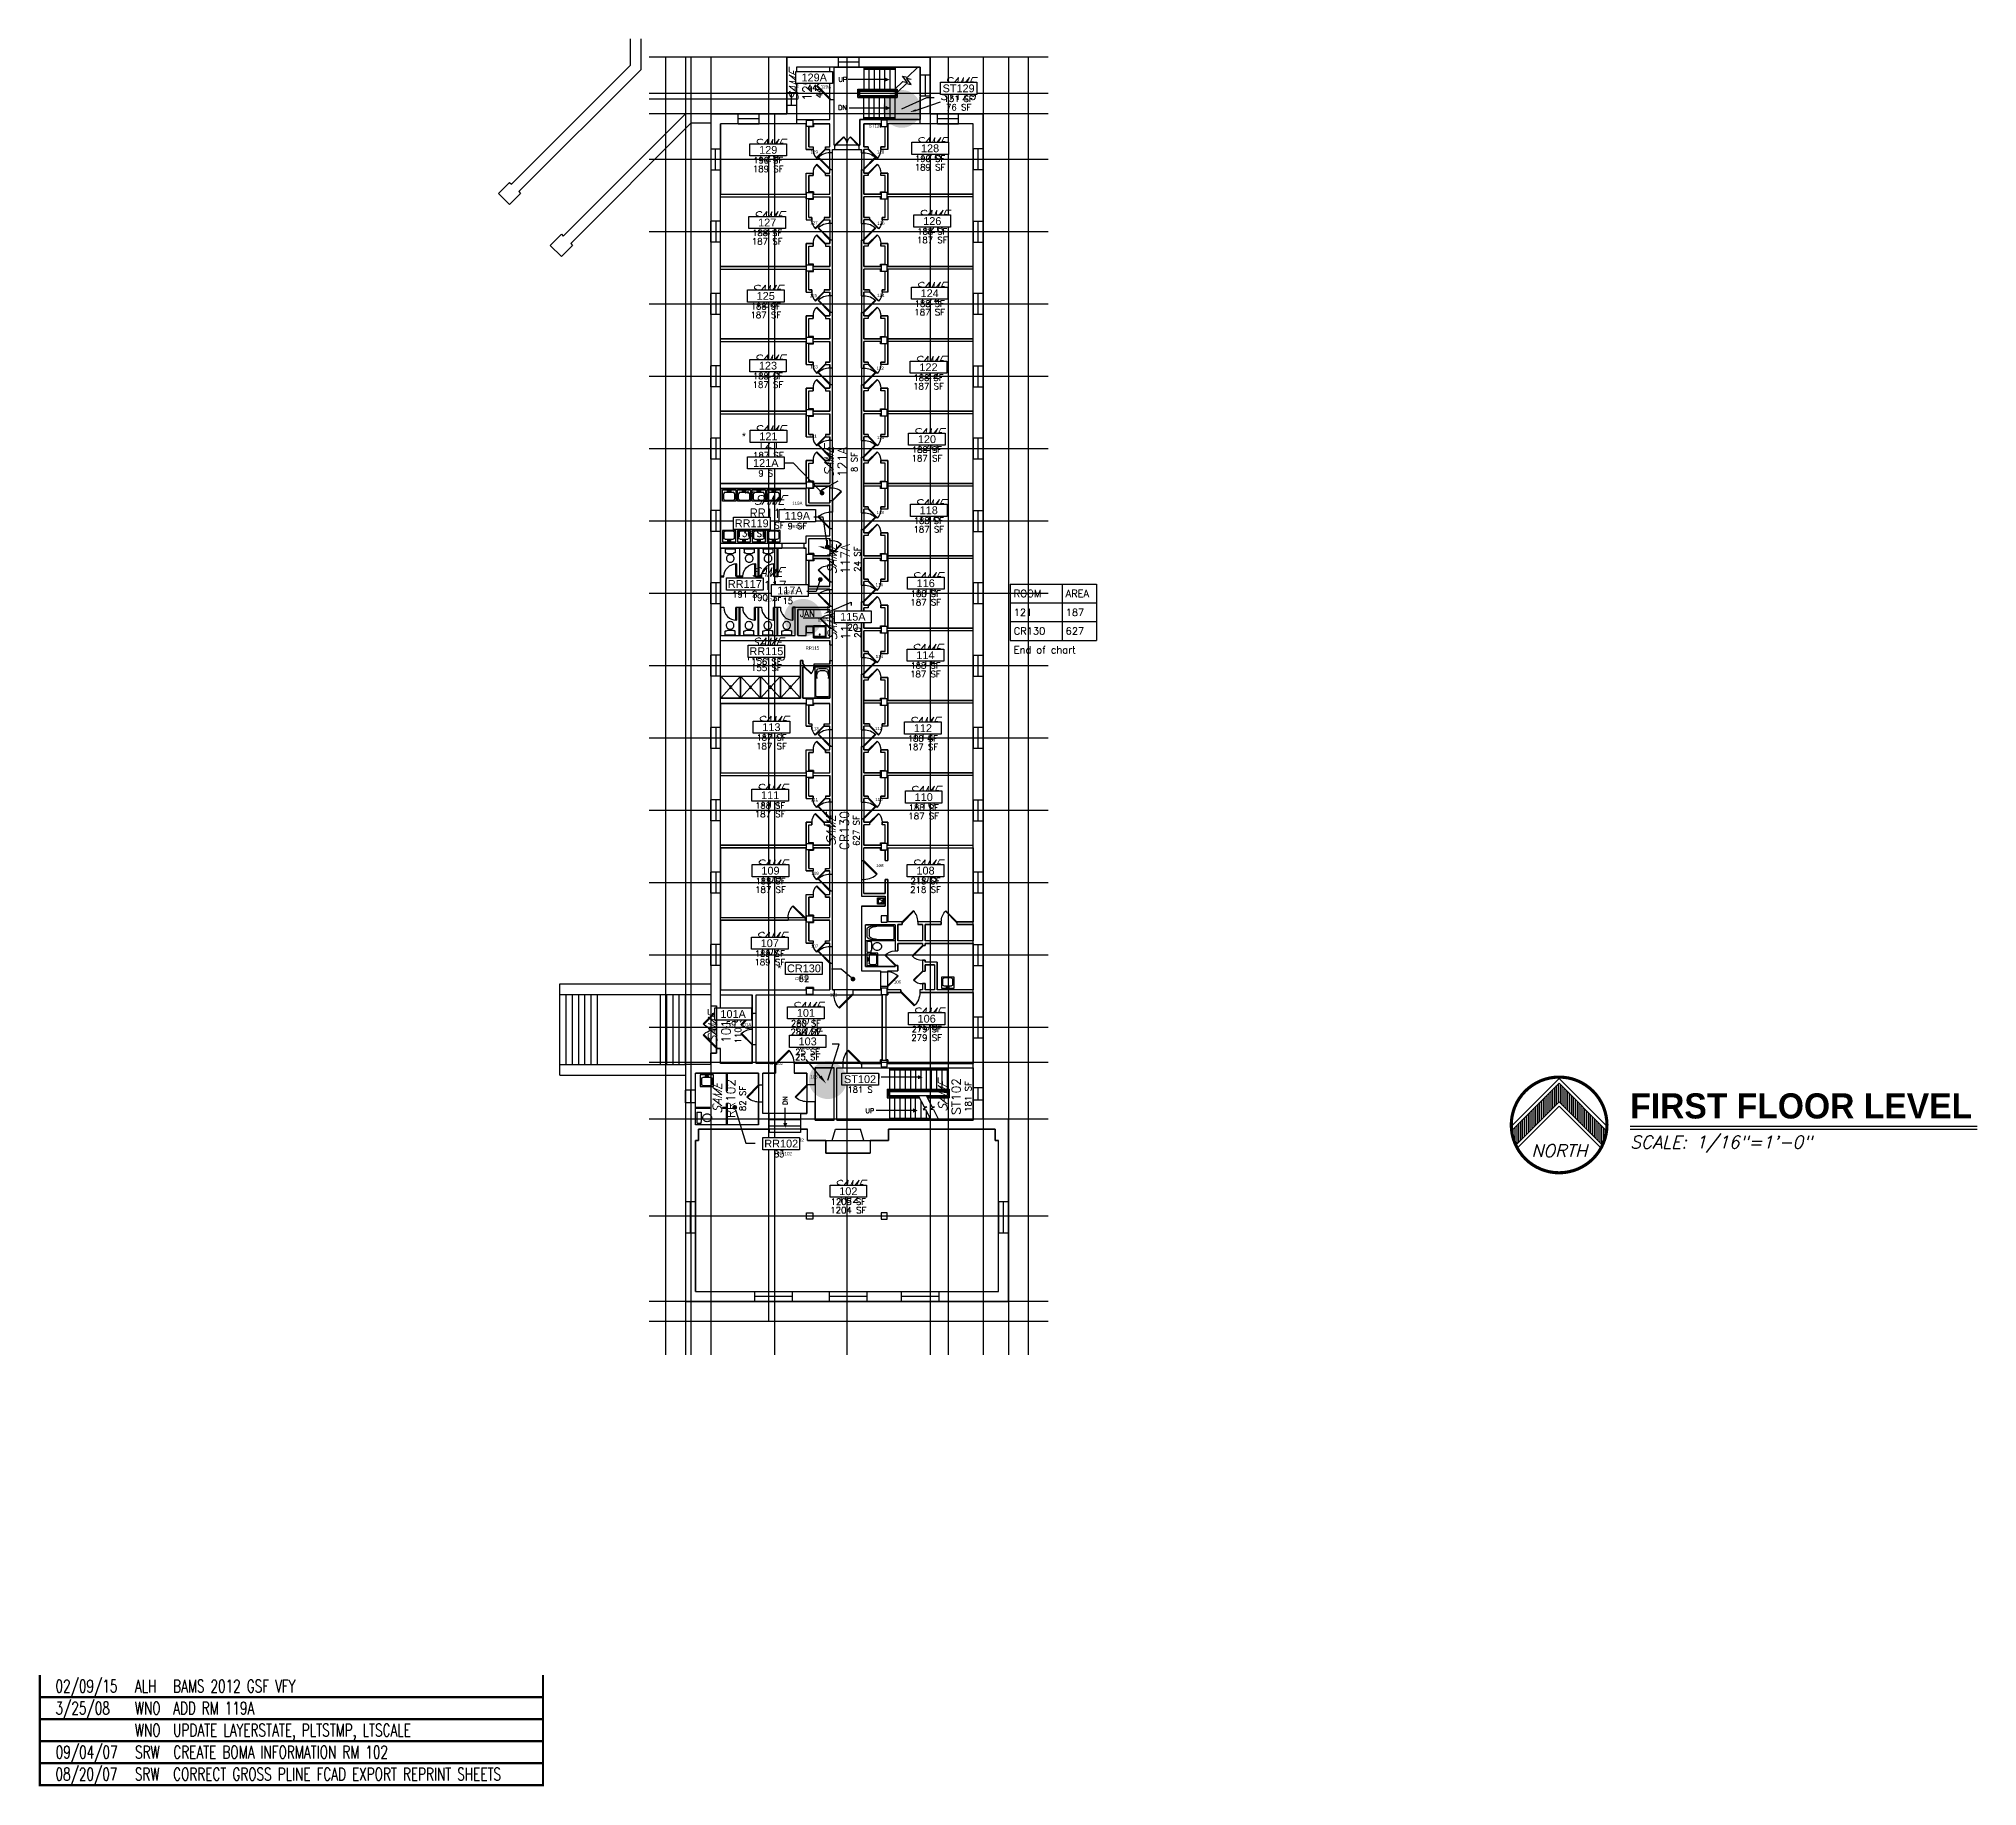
# Model space of a CAD drawing. Header units: inches. Extents: x 3065842 to 3066151, y 1245233 to 1245511.
import ezdxf
from ezdxf import colors
from ezdxf.entities.mleader import LeaderData, LeaderLine
from ezdxf.enums import TextEntityAlignment as Align
from ezdxf.math import Vec2, Vec3

# ---------------------------------------------------------------- set-up
doc = ezdxf.new("R2010")
doc.units = ezdxf.units.IN
doc.header["$MEASUREMENT"] = 0
doc.set_wipeout_variables(frame=1)
for name, color, linetype in [('A-ANNO-LEVL', 4, 'Continuous'), ('A-ANNO-NRTH', 4, 'Continuous'), ('A-ANNO-REVS', 1, 'Continuous'), ('A-ANNO-RMNO', 4, 'Continuous'), ('A-ANNO-RMNO-OLD', 4, 'Continuous'), ('A-ANNO-RMSF', 4, 'Continuous'), ('A-ANNO-SCAL', 4, 'Continuous'), ('A-DOOR', 2, 'Continuous'), ('A-FLOR-LEVL', 3, 'Continuous'), ('A-FLOR-TPTN', 3, 'Continuous'), ('A-GLAZ', 2, 'Continuous'), ('A-SPAC-ANOT', 7, 'Continuous'), ('A-SPAC-GROS', 6, 'Continuous'), ('A-SPAC-PPLN-AREA', 3, 'Continuous'), ('A-SPAC-RMBX', 4, 'Continuous'), ('A-SPAC-RMDR', 7, 'Continuous'), ('A-SPAC-RMNO', 4, 'Continuous'), ('A-SPAC-RMTW', 4, 'Continuous'), ('A-SPAC-WPBX', 4, 'Continuous'), ('A-WALL', 7, 'Continuous'), ('L-SITE', 1, 'Continuous'), ('P-FIXT', 3, 'Continuous'), ('S-COLS', 5, 'Continuous'), ('S-GRID', 1, 'Continuous')]:
    doc.layers.add(name, color=color, linetype=linetype)
doc.styles.add('FAI1', font='arial.ttf')
doc.styles.add('LEVELTXT', font='bold.shx', dxfattribs={"height": 0.25})
doc.styles.add('REVISION', font='simplex', dxfattribs={"width": 0.7})
doc.styles.add('REVS', font='romans.shx', dxfattribs={"width": 0.7})
doc.styles.add('RMTAG-OLDNUM', font='complex.shx', dxfattribs={"oblique": 25, "height": 17})
doc.styles.add('RMTAG-RMNUM', font='simplex', dxfattribs={"height": 17})
doc.styles.add('RMTAG-SQFT', font='simplex', dxfattribs={"height": 12})
doc.styles.add('ROMANS', font='romans.shx')
doc.styles.add('SCALETXT', font='simplex.shx', dxfattribs={"oblique": 15, "height": 0.125})
doc.styles.add('SIMPLEX', font='simplex')
doc.styles.get("Standard").update_dxf_attribs({"font": 'arial.ttf'})
doc.dimstyles.get("Standard").update_dxf_attribs({"dimtxt": 0.18, "dimasz": 0.18, "dimexe": 0.18, "dimexo": 0.0625, "dimgap": 0.09, "dimtad": 0, "dimtih": 1, "dimtoh": 1, "dimdec": 4, "dimzin": 0, "dimdsep": 46, "dimtxsty": 'Standard', "dimcen": 0.09, "dimadec": 0, "dimazin": 0, "dimtfac": 1, "dimtdec": 4, "dimtofl": 0, "dimtmove": 0, "dimatfit": 3, "dimfxl": 1, "dimtolj": 1, "dimtzin": 0, "dimarcsym": 0})

msp = doc.modelspace()

# ---------------------------------------------------------------- texts
at = {"layer": 'A-ANNO-RMNO', "style": 'SIMPLEX'}
msp.add_text('JAN', height=1, dxfattribs=at).set_placement((3065963.37, 1245419.2))
at = {"layer": 'A-FLOR-LEVL', "style": 'SIMPLEX'}
for s, p in [('UP', (3065969.49, 1245504.27)), ('DN', (3065969.45, 1245499.8)), ('DN', (3065974.72, 1245345.81)), ('UP', (3065973.79, 1245340.3))]:
    msp.add_text(s, height=0.75, dxfattribs=at).set_placement(p)
msp.add_text('DN', height=0.75, rotation=90, dxfattribs=at).set_placement((3065961.38, 1245341.61))
at = {"layer": 'A-SPAC-ANOT', "style": 'ROMANS'}
for s, height, p in [('ROOM', 1.146, (3065997.38, 1245422.34)), ('AREA', 1.146, (3066005.63, 1245422.34)), ('121', 1.146, (3065997.38, 1245419.36)), ('187', 1.146, (3066005.63, 1245419.36)), ('CR130', 1.146, (3065997.38, 1245416.38)), ('627', 1.146, (3066005.63, 1245416.38)), ('End of chart', 1.1458, (3065997.38, 1245413.4))]:
    msp.add_text(s, height=height, dxfattribs=at).set_placement(p)

# ---------------------------------------------------------------- blocks, each defined once
blk = doc.blocks.new('AB141')
for p, q in [((1, 0.5), (0, 0.5)), ((0, 0.5), (0, -0.5)), ((0.05, 0.395071), (0.05, -0.395071)), ((0.743209, 0.45), (0.104929, 0.45)), ((0.624759, 0.4), (0.660817, 0.4)), ((0.874759, 0.186058), (0.874759, -0.186058)), ((0.95, -0.243209), (0.95, 0.243209)), ((1, -0.5), (1, 0.5)), ((0, -0.5), (1, -0.5)), ((0.104929, -0.45), (0.743209, -0.45)), ((0.660817, -0.4), (0.624759, -0.4))]:
    blk.add_line(p, q)
for centre, radius, start, end in [((0.104929, 0.395071), 0.054929, 90, 180), ((0.660817, 0.186058), 0.213942, 0, 90), ((0.743209, 0.243209), 0.206791, 0, 90), ((0.104929, -0.395071), 0.054929, 180, 270), ((0.660817, -0.186058), 0.213942, 270, 0), ((0.743209, -0.243209), 0.206791, 270, 0)]:
    blk.add_arc(centre, radius, start, end)
blk = doc.blocks.new('AH13A')
for p, q in [((1, 0.496), (0, 0.496)), ((0, 0.496), (0, -0.504)), ((0, -0.504), (1, 0.496)), ((1, -0.504), (0, 0.496)), ((1, -0.504), (1, 0.496)), ((0, -0.504), (1, -0.504))]:
    blk.add_line(p, q)
blk.add_circle((0.5, -0.004), 0.056)
blk = doc.blocks.new('AB13B')
for p, q in [((0.93, 0.5), (0, 0.5)), ((0, 0.5), (0, -0.5)), ((0.87, 0.43), (0.12, 0.43)), ((0.12, 0.43), (0.12, -0.43)), ((0.92, -0.38), (0.92, 0.38)), ((1, -0.43), (1, 0.43)), ((0, -0.5), (0.93, -0.5)), ((0.12, -0.43), (0.87, -0.43))]:
    blk.add_line(p, q)
for centre in [(0.07, 0.08), (0.28, 0), (0.07, -0.08)]:
    blk.add_circle(centre, 0.0333)
for centre, radius, start, end in [((0.87, 0.38), 0.05, 0, 90), ((0.93, 0.43), 0.0667, 0, 90), ((0.87, -0.38), 0.05, 270, 0), ((0.93, -0.43), 0.0667, 270, 0)]:
    blk.add_arc(centre, radius, start, end)
blk.add_point((0.12, 0))
blk = doc.blocks.new('AD131')
for p, q in [((0.03333, -0.475023), (0.03333, 0.475023)), ((0.05833, 0.500023), (0.298978, 0.500023)), ((0.323978, 0.475023), (0.323978, 0.362171)), ((0.323978, 0.362171), (0.354249, 0.298611)), ((0.354249, 0.298611), (0.354249, -0.298611)), ((0.05833, -0.500023), (0.298978, -0.500023)), ((0.323978, -0.362171), (0.354249, -0.298611)), ((0.323978, -0.475023), (0.323978, -0.362171))]:
    blk.add_line(p, q)
blk.add_lwpolyline([(1.033321, -0.002131, 0.084445), (1.00948, 0.138025, 0.091522), (0.944276, 0.252035, 0.103706), (0.835094, 0.337134, 0.134256), (0.729302, 0.357313, 0.114344), (0.615596, 0.330966, 0.103706), (0.514328, 0.252035, 0.091522), (0.449124, 0.138025, 0.084445), (0.425283, -0.002131, 0.084445), (0.449124, -0.142287, 0.091522), (0.514328, -0.256296, 0.103706), (0.615596, -0.335228, 0.114344), (0.729302, -0.361575, 0.114344), (0.843008, -0.335228, 0.103706), (0.944276, -0.256296, 0.091522), (1.00948, -0.142287, 0.084445)], format="xyb", close=True)
for centre, start, end in [((0.05833, 0.475023), 90, 180), ((0.298978, 0.475023), 0, 90), ((0.05833, -0.475023), 180, 270), ((0.298978, -0.475023), 270, 0)]:
    blk.add_arc(centre, 0.025, start, end)
blk = doc.blocks.new('AE141')
for p, q in [((0.5, 0), (0.45, 0)), ((0.45, 0), (0.45, -1)), ((0.5, -1), (0.45, -1))]:
    blk.add_line(p, q)
blk.add_arc((0.5, 0), 1, 180, 270)
at = {"linetype": 'Continuous'}
for points in [[(0.45, 0), (0.45, -1), (0.45, -1, 1), (0.45, 0, 1)], [(0.5, 0, 1), (0.5, -1, 1), (0.45, -1, 1), (0.45, 0, 1)], [(0.5, 0), (0.5, 0, 1), (0.45, 0, 1), (0.45, 0)], [(0.5, 0), (0.5, -1), (0.45, -1), (0.45, 0)], [(0.5, 0), (0.5, -1), (0.5, -1, 1), (0.5, 0, 1)], [(0.5, -1), (0.5, -1, 1), (0.45, -1, 1), (0.45, -1)]]:
    blk.add_3dface(points, dxfattribs=at)
blk = doc.blocks.new('AC141')
for p, q in [((0, 0.5), (1, 0.5)), ((0, -0.5), (0, 0.5)), ((0.0753, 0.12255), (0.145017, 0.12255)), ((0.0753, -0.12255), (0.0753, 0.12255)), ((0.145017, 0.12255), (0.145017, -0.12255)), ((0.226581, -0.2983), (0.226581, 0.2983)), ((0.346581, 0.4183), (0.810283, 0.4183)), ((0.930283, 0.2983), (0.930283, -0.2983)), ((1, 0.5), (1, -0.5)), ((1, -0.5), (0, -0.5)), ((0.145017, -0.12255), (0.0753, -0.12255)), ((0.810283, -0.4183), (0.346581, -0.4183))]:
    blk.add_line(p, q)
for centre, start, end in [((0.346581, 0.2983), 90, 180), ((0.810283, 0.2983), 0, 90), ((0.346581, -0.2983), 180, 270), ((0.810283, -0.2983), 270, 0)]:
    blk.add_arc(centre, 0.12, start, end)
blk = doc.blocks.new('ARR')
blk.add_line((0, 0), (0, -70.1))
blk.add_solid([(-4, 0), (4, 0), (0, 9)])
blk = doc.blocks.new('AA13A')
for p, q in [((0, -0.5), (0, 0.5)), ((0, 0.5), (1, 0.5)), ((0.9, 0.4), (0.1, 0.4)), ((0.1, 0.4), (0.1, -0.4)), ((0.7, 0.34), (0.25, 0.11)), ((0.75, 0.35), (0.85, 0.35)), ((0.75, 0.25), (0.75, 0.35)), ((0.85, 0.25), (0.75, 0.25)), ((0.85, 0.35), (0.85, 0.25)), ((0.9, -0.4), (0.9, 0.4)), ((1, 0.5), (1, -0.5)), ((1, -0.5), (0, -0.5)), ((0.1, -0.4), (0.9, -0.4)), ((0.8, -0.3), (0.25, -0.11))]:
    blk.add_line(p, q)
blk.add_circle((0.25, 0), 0.0728)
blk = doc.blocks.new('*X10')
at = {"color": 0}
for p, q in [((-0.731, 0.216), (-0.731, 0.402)), ((-0.712, 0.235), (-0.712, 0.421)), ((-0.694, 0.228), (-0.694, 0.414)), ((-0.675, 0.209), (-0.675, 0.395)), ((-0.937, 0.01), (-0.937, 0.196)), ((-0.919, 0.029), (-0.919, 0.214)), ((-0.9, 0.047), (-0.9, 0.233)), ((-0.881, 0.066), (-0.881, 0.252)), ((-0.862, 0.085), (-0.862, 0.271)), ((-0.844, 0.104), (-0.844, 0.289)), ((-0.825, 0.122), (-0.825, 0.308)), ((-0.806, 0.141), (-0.806, 0.327)), ((-0.787, 0.16), (-0.787, 0.346)), ((-0.769, 0.179), (-0.769, 0.364)), ((-0.75, 0.197), (-0.75, 0.383)), ((-0.656, 0.19), (-0.656, 0.376)), ((-0.637, 0.172), (-0.637, 0.357)), ((-0.619, 0.153), (-0.619, 0.339)), ((-0.6, 0.134), (-0.6, 0.32)), ((-0.581, 0.115), (-0.581, 0.301)), ((-0.562, 0.097), (-0.562, 0.282)), ((-0.544, 0.078), (-0.544, 0.264)), ((-0.525, 0.059), (-0.525, 0.245)), ((-0.506, 0.04), (-0.506, 0.226)), ((-0.487, 0.022), (-0.487, 0.207)), ((-1.125, -0.178), (-1.125, 0.008)), ((-1.106, -0.159), (-1.106, 0.027)), ((-1.087, -0.14), (-1.087, 0.046)), ((-1.069, -0.121), (-1.069, 0.064)), ((-1.05, -0.103), (-1.05, 0.083)), ((-1.031, -0.084), (-1.031, 0.102)), ((-1.012, -0.065), (-1.012, 0.121)), ((-0.994, -0.046), (-0.994, 0.139)), ((-0.975, -0.028), (-0.975, 0.158)), ((-0.956, -0.009), (-0.956, 0.177)), ((-0.469, 0.003), (-0.469, 0.189)), ((-0.45, -0.016), (-0.45, 0.17)), ((-0.431, -0.035), (-0.431, 0.151)), ((-0.412, -0.053), (-0.412, 0.132)), ((-0.394, -0.072), (-0.394, 0.114)), ((-0.375, -0.091), (-0.375, 0.095)), ((-0.356, -0.11), (-0.356, 0.076)), ((-0.337, -0.128), (-0.337, 0.057)), ((-0.319, -0.147), (-0.319, 0.039)), ((-0.3, -0.166), (-0.3, 0.02)), ((-0.281, -0.185), (-0.281, 0.001)), ((-1.163, -0.126), (-1.163, -0.029)), ((-1.144, -0.165), (-1.144, -0.011)), ((-0.263, -0.145), (-0.263, -0.018)), ((-0.244, -0.089), (-0.244, -0.036))]:
    blk.add_line(p, q, dxfattribs=at)
blk = doc.blocks.new('FMNORTH')
at = {"layer": 'A-ANNO-NRTH'}
for p, q in [((-0.707, 0.471), (-1.167, 0.011)), ((-0.707, 0.471), (-0.246, 0.011)), ((-0.707, 0.196), (-1.111, -0.208)), ((-0.707, 0.196), (-0.302, -0.208))]:
    blk.add_line(p, q, dxfattribs=at)
at = {"layer": 'A-ANNO-NRTH', "const_width": 0.0312}
blk.add_lwpolyline([(-1.182, 0.011, 1), (-0.231, 0.011, 1)], format="xyb", close=True, dxfattribs=at)
at = {"layer": 'A-ANNO-NRTH'}
blk.add_lwpolyline([(-1.179, -0.046), (-1.162, -0.128), (-1.133, -0.186), (-1.16, -0.125), (-1.179, -0.046), (-0.707, 0.427), (-0.234, -0.046), (-0.249, -0.111), (-0.28, -0.186), (-0.707, 0.241), (-1.133, -0.186)], dxfattribs=at)
blk.add_blockref('*X10', (0, 0), dxfattribs=at)
at = {"layer": 'A-ANNO-NRTH', "style": 'SCALETXT', "oblique": 15}
blk.add_text('NORTH', height=0.125, dxfattribs=at).set_placement((-0.707, -0.245), align=Align.MIDDLE)
blk = doc.blocks.new('VS')
at = {"layer": 'A-ANNO-LEVL', "style": 'LEVELTXT'}
blk.add_attdef('VIEW', (0, 0.075), '', height=0.25, dxfattribs=at)
at = {"layer": 'A-ANNO-SCAL', "style": 'SCALETXT', "oblique": 15}
blk.add_attdef('SCALE', (0, -0.222), '', height=0.125, dxfattribs=at)
blk = doc.blocks.new('RMTAG3')
at = {"layer": 'A-ANNO-RMNO', "style": 'RMTAG-RMNUM'}
blk.add_attdef('ROOM#', text='', height=17, dxfattribs=at).set_placement((0, 0), align=Align.BOTTOM_CENTER)
at = {"layer": 'A-ANNO-RMNO-OLD', "style": 'RMTAG-OLDNUM', "oblique": 25}
blk.add_attdef('OLDROOM#', text='', height=17, dxfattribs=at).set_placement((0, 25.5), align=Align.BOTTOM_CENTER)
at = {"layer": 'A-ANNO-RMSF', "style": 'RMTAG-SQFT'}
blk.add_attdef('SQ-FT', text='', height=12, dxfattribs=at).set_placement((0, -19), align=Align.BOTTOM_CENTER)
blk = doc.blocks.new('AWI002')
blk.add_line((-0.5, -1), (0.5, -1))
blk = doc.blocks.new('ADO001')
for p, q in [((0.207106, 0.707105), (-0.499999, 0)), ((-0.499999, 0), (-0.465625, -0.034373)), ((-0.465625, -0.034373), (0.240643, 0.671896))]:
    blk.add_line(p, q)
blk.add_arc((-0.499999, 0), 0.999997, 0, 45)
blk = doc.blocks.new('ADO101')
for p, q in [((0.465624, -0.034373), (-0.240645, 0.671896)), ((-0.207108, 0.707105), (0.499997, 0)), ((0.499997, 0), (0.465624, -0.034373))]:
    blk.add_line(p, q)
blk.add_arc((0.499997, 0), 0.999997, 135, 180)
blk = doc.blocks.new('ADO401')
for p, q in [((-0.146446, 0.353552), (-0.499999, 0)), ((-0.499999, 0), (-0.482812, -0.017187)), ((-0.482812, -0.017187), (-0.129678, 0.335948)), ((-0.129678, 0.335948), (-0.146446, 0.353552)), ((0.129678, 0.335948), (0.146446, 0.353552)), ((0.482812, -0.017187), (0.129678, 0.335948)), ((0.146446, 0.353552), (0.499999, 0)), ((0.499999, 0), (0.482812, -0.017187))]:
    blk.add_line(p, q)
for centre, start, end in [((-0.499999, 0), 0, 45), ((0.499999, 0), 135, 180)]:
    blk.add_arc(centre, 0.499999, start, end)
blk = doc.blocks.new('FMGRM1')
at = {"style": 'FAI1'}
for tag, p in [('DATA1', (0, -0.284)), ('DATA2', (0, -0.443)), ('DATA3', (0, -0.602)), ('DATA4', (0, -0.762)), ('DATA5', (0, -0.921))]:
    blk.add_attdef(tag, text='', height=0.117, dxfattribs=at).set_placement(p, align=Align.CENTER)
at = {"layer": 'A-SPAC-RMDR', "style": 'FAI1'}
blk.add_attdef('RMDOOR', text='', height=0.08, dxfattribs=at).set_placement((0, 0.257), align=Align.MIDDLE)
at = {"layer": 'A-SPAC-RMNO', "style": 'FAI1'}
blk.add_attdef('RMNUMB', text='', height=0.16, dxfattribs=at).set_placement((0, 0), align=Align.MIDDLE)
at = {"linetype": 'Continuous'}
blk.add_wipeout([(-0.375, -0.125), (0.375, -0.125), (0.375, 0.125), (-0.375, 0.125)], dxfattribs=at).dxf.layer = 'A-SPAC-WPBX'
at = {"layer": 'A-SPAC-RMBX', "linetype": 'Continuous'}
blk.add_lwpolyline([(-0.375, 0.125), (0.375, 0.125), (0.375, -0.125), (-0.375, -0.125)], close=True, dxfattribs=at)
blk = doc.blocks.new('14_revision')
at = {"const_width": 4}
blk.add_lwpolyline([(960, 42), (960, 0), (0, 0), (0, 42)], dxfattribs=at)
at = {"style": 'REVS', "width": 0.7}
for tag, p in [('REVDATE', (29.9, 21.1)), ('REVINITIALS', (181.4, 21.1)), ('REVREASON', (254.4, 21.1))]:
    blk.add_attdef(tag, text='', height=24, dxfattribs=at).set_placement(p, align=Align.MIDDLE_LEFT)
blk = doc.blocks.new('REVISION')
at = {"layer": 'A-ANNO-REVS', "const_width": 4}
blk.add_lwpolyline([(960, 42), (960, 0), (0, 0), (0, 42)], dxfattribs=at)
at = {"layer": 'A-ANNO-REVS', "style": 'REVISION', "width": 0.7}
for tag, p in [('REVDATE', (30.3, 9.1)), ('REVINITIALS', (181.7, 9.1)), ('REVREASON', (254.7, 9.1))]:
    blk.add_attdef(tag, p, '', height=24, dxfattribs=at)
blk = doc.blocks.new('_Dot')
at = {"color": 0, "linetype": 'ByBlock', "lineweight": -2}
blk.add_line((-0.5, 0), (-1, 0), dxfattribs=at)
at = {"color": 0, "linetype": 'ByBlock', "const_width": 0.5}
blk.add_lwpolyline([(-0.25, 0, 1), (0.25, 0, 1)], format="xyb", close=True, dxfattribs=at)
blk = doc.blocks.new('SEECHART')
blk.add_text('*', height=0.15).set_placement((0, 0), align=Align.MIDDLE_CENTER)

# ---------------------------------------------------------------- linework, layer by layer
at = {"layer": 'A-ANNO-LEVL'}
for p, q in [((3066095.41, 1245338.25), (3066150.6, 1245338.25)), ((3066095.41, 1245337.75), (3066150.6, 1245337.75))]:
    msp.add_line(p, q, dxfattribs=at)
at = {"layer": 'A-ANNO-RMNO'}
for p, q in [((3065981.58, 1245499.64), (3065985.74, 1245501.08)), ((3065967.16, 1245439.55), (3065969.48, 1245440.85)), ((3065967.21, 1245430.2), (3065969.42, 1245429.62)), ((3065968.06, 1245420.07), (3065971.51, 1245421.55)), ((3065971.51, 1245421.55), (3065971.51, 1245421.03)), ((3065966.59, 1245346.14), (3065964.37, 1245348.82))]:
    msp.add_line(p, q, dxfattribs=at)
for points in [[(3065981.86, 1245499.6), (3065981.75, 1245499.92), (3065980.86, 1245499.44)], [(3065967.25, 1245439.4), (3065967.08, 1245439.69), (3065966.29, 1245439.05)], [(3065967.17, 1245430.04), (3065967.25, 1245430.36), (3065966.25, 1245430.45)], [(3065968.12, 1245419.92), (3065967.99, 1245420.22), (3065967.14, 1245419.68)], [(3065966.79, 1245346.3), (3065966.4, 1245345.98), (3065967.55, 1245344.99)]]:
    msp.add_solid(points, dxfattribs=at)
at = {"layer": 'A-FLOR-LEVL'}
for p, q in [((3065973.52, 1245506.6), (3065973.52, 1245503.1)), ((3065973.52, 1245506.43), (3065978.52, 1245506.43)), ((3065973.52, 1245506.26), (3065978.52, 1245506.26)), ((3065974.35, 1245506.6), (3065974.35, 1245506.43)), ((3065974.35, 1245506.26), (3065974.35, 1245503.1)), ((3065975.19, 1245506.6), (3065975.19, 1245506.43)), ((3065975.19, 1245506.26), (3065975.19, 1245503.1)), ((3065976.02, 1245506.6), (3065976.02, 1245506.43)), ((3065976.02, 1245506.26), (3065976.02, 1245503.1)), ((3065976.85, 1245506.6), (3065976.85, 1245506.43)), ((3065976.85, 1245506.26), (3065976.85, 1245503.1)), ((3065977.69, 1245506.6), (3065977.69, 1245506.43)), ((3065977.69, 1245506.26), (3065977.69, 1245503.1)), ((3065978.52, 1245506.6), (3065978.52, 1245503.1)), ((3065980.46, 1245505.01), (3065982.13, 1245506.6)), ((3065972.56, 1245503.1), (3065978.85, 1245503.1)), ((3065972.56, 1245501.76), (3065972.56, 1245503.1)), ((3065972.73, 1245502.93), (3065978.69, 1245502.93)), ((3065972.73, 1245501.93), (3065972.73, 1245502.93)), ((3065973.52, 1245502.93), (3065973.52, 1245502.76)), ((3065973.54, 1245501.93), (3065973.54, 1245502.1)), ((3065974.35, 1245502.93), (3065974.35, 1245502.76)), ((3065974.37, 1245501.93), (3065974.37, 1245502.1)), ((3065975.19, 1245502.93), (3065975.19, 1245502.76)), ((3065975.2, 1245501.93), (3065975.2, 1245502.1)), ((3065976.02, 1245502.93), (3065976.02, 1245502.76)), ((3065976.04, 1245501.93), (3065976.04, 1245502.1)), ((3065976.85, 1245502.93), (3065976.85, 1245502.76)), ((3065976.87, 1245501.93), (3065976.87, 1245502.1)), ((3065977.69, 1245502.93), (3065977.69, 1245502.76)), ((3065977.7, 1245501.93), (3065977.7, 1245502.1)), ((3065978.46, 1245503.1), (3065979.74, 1245504.32)), ((3065978.52, 1245502.93), (3065978.52, 1245502.76)), ((3065978.52, 1245501.93), (3065978.52, 1245502.1)), ((3065978.69, 1245502.93), (3065978.69, 1245501.93)), ((3065978.85, 1245503.1), (3065978.85, 1245501.76)), ((3065978.87, 1245502.6), (3065980.34, 1245503.99)), ((3065972.56, 1245501.76), (3065978.85, 1245501.76)), ((3065972.73, 1245501.93), (3065978.69, 1245501.93)), ((3065973.54, 1245498.26), (3065973.54, 1245501.76)), ((3065974.37, 1245498.6), (3065974.37, 1245501.76)), ((3065975.2, 1245498.6), (3065975.2, 1245501.76)), ((3065976.04, 1245498.6), (3065976.04, 1245501.76)), ((3065976.87, 1245498.6), (3065976.87, 1245501.76)), ((3065977.7, 1245498.6), (3065977.7, 1245501.76)), ((3065978.52, 1245498.26), (3065978.52, 1245501.76)), ((3065973.54, 1245498.6), (3065978.52, 1245498.6)), ((3065973.54, 1245498.43), (3065978.52, 1245498.43)), ((3065974.37, 1245498.26), (3065974.37, 1245498.43)), ((3065975.2, 1245498.26), (3065975.2, 1245498.43)), ((3065976.04, 1245498.26), (3065976.04, 1245498.43)), ((3065976.87, 1245498.26), (3065976.87, 1245498.43)), ((3065977.7, 1245498.26), (3065977.7, 1245498.43)), ((3065977.6, 1245347.51), (3065977.6, 1245344.1)), ((3065977.6, 1245347.35), (3065986.77, 1245347.35)), ((3065977.6, 1245347.18), (3065986.77, 1245347.18)), ((3065978.44, 1245347.51), (3065978.44, 1245347.35)), ((3065978.44, 1245347.18), (3065978.44, 1245344.1)), ((3065979.27, 1245347.51), (3065979.27, 1245347.35)), ((3065979.27, 1245347.18), (3065979.27, 1245344.1)), ((3065980.1, 1245347.51), (3065980.1, 1245347.35)), ((3065980.1, 1245347.18), (3065980.1, 1245344.1)), ((3065980.94, 1245347.51), (3065980.94, 1245347.35)), ((3065980.94, 1245347.18), (3065980.94, 1245344.1)), ((3065981.77, 1245347.51), (3065981.77, 1245347.35)), ((3065981.77, 1245347.18), (3065981.77, 1245344.1)), ((3065982.6, 1245347.51), (3065982.6, 1245347.35)), ((3065982.6, 1245347.18), (3065982.6, 1245344.1)), ((3065983.44, 1245347.51), (3065983.44, 1245347.35)), ((3065983.44, 1245347.18), (3065983.44, 1245344.1)), ((3065984.27, 1245347.51), (3065984.27, 1245347.35)), ((3065984.27, 1245347.18), (3065984.27, 1245344.1)), ((3065985.1, 1245347.51), (3065985.1, 1245347.35)), ((3065985.1, 1245347.18), (3065985.1, 1245344.1)), ((3065985.94, 1245347.51), (3065985.94, 1245347.35)), ((3065985.94, 1245347.18), (3065985.94, 1245344.1)), ((3065986.77, 1245347.51), (3065986.77, 1245344.1)), ((3065977.27, 1245344.1), (3065987.1, 1245344.1)), ((3065977.27, 1245344.1), (3065977.27, 1245342.76)), ((3065977.27, 1245342.76), (3065982.37, 1245342.76)), ((3065977.44, 1245343.93), (3065986.94, 1245343.93)), ((3065977.44, 1245343.93), (3065977.44, 1245342.93)), ((3065977.44, 1245342.93), (3065982.29, 1245342.93)), ((3065977.6, 1245343.93), (3065977.6, 1245343.76)), ((3065977.6, 1245343.1), (3065977.6, 1245342.93)), ((3065977.6, 1245342.76), (3065977.6, 1245339.18)), ((3065978.44, 1245343.93), (3065978.44, 1245343.76)), ((3065978.44, 1245343.1), (3065978.44, 1245342.93)), ((3065978.44, 1245342.76), (3065978.44, 1245339.51)), ((3065979.27, 1245343.93), (3065979.27, 1245343.76)), ((3065979.27, 1245343.1), (3065979.27, 1245342.93)), ((3065979.27, 1245342.76), (3065979.27, 1245339.51)), ((3065980.1, 1245343.93), (3065980.1, 1245343.76)), ((3065980.1, 1245343.1), (3065980.1, 1245342.93)), ((3065980.1, 1245342.76), (3065980.1, 1245339.51)), ((3065980.94, 1245343.93), (3065980.94, 1245343.76)), ((3065980.94, 1245343.1), (3065980.94, 1245342.93)), ((3065980.94, 1245342.76), (3065980.94, 1245339.51)), ((3065981.77, 1245343.93), (3065981.77, 1245343.76)), ((3065981.77, 1245342.93), (3065981.77, 1245343.1)), ((3065981.77, 1245339.51), (3065981.77, 1245342.76)), ((3065982.2, 1245343.1), (3065983.13, 1245341.32)), ((3065982.6, 1245343.93), (3065982.6, 1245343.76)), ((3065982.6, 1245342.33), (3065982.6, 1245339.51)), ((3065983.43, 1245343.1), (3065984.35, 1245341.35)), ((3065983.44, 1245343.93), (3065983.44, 1245343.76)), ((3065983.44, 1245343.1), (3065983.44, 1245343.09)), ((3065983.52, 1245342.93), (3065986.94, 1245342.93)), ((3065983.61, 1245342.76), (3065987.1, 1245342.76)), ((3065984.27, 1245343.93), (3065984.27, 1245343.76)), ((3065985.1, 1245343.93), (3065985.1, 1245343.76)), ((3065985.94, 1245343.93), (3065985.94, 1245343.76)), ((3065986.77, 1245343.93), (3065986.77, 1245343.76)), ((3065986.94, 1245343.93), (3065986.94, 1245342.93)), ((3065987.1, 1245344.1), (3065987.1, 1245342.76)), ((3065963.48, 1245340.23), (3065958.48, 1245340.23)), ((3065963.48, 1245339.23), (3065958.48, 1245339.23)), ((3065961.04, 1245338.73), (3065961.04, 1245341.16)), ((3065977.6, 1245339.51), (3065984.08, 1245339.51)), ((3065977.6, 1245339.35), (3065984.17, 1245339.35)), ((3065978.44, 1245339.35), (3065978.44, 1245339.18)), ((3065979.27, 1245339.35), (3065979.27, 1245339.18)), ((3065980.1, 1245339.35), (3065980.1, 1245339.18)), ((3065980.94, 1245339.35), (3065980.94, 1245339.18)), ((3065981.77, 1245339.18), (3065981.77, 1245339.35)), ((3065982.6, 1245341.35), (3065982.6, 1245341.34)), ((3065982.6, 1245339.35), (3065982.6, 1245339.18)), ((3065983.37, 1245340.86), (3065984.26, 1245339.18)), ((3065983.44, 1245341.29), (3065983.44, 1245341.21)), ((3065983.44, 1245340.74), (3065983.44, 1245339.51)), ((3065983.44, 1245339.35), (3065983.44, 1245339.18)), ((3065984.59, 1245340.89), (3065985.49, 1245339.18)), ((3065963.48, 1245338.23), (3065958.48, 1245338.23)), ((3065958.48, 1245337.76), (3065958.48, 1245337.23)), ((3065963.48, 1245337.23), (3065958.48, 1245337.23)), ((3065963.48, 1245337.76), (3065963.48, 1245337.23))]:
    msp.add_line(p, q, dxfattribs=at)
for points in [[(3065979.74, 1245504.32), (3065980.49, 1245504.14), (3065979.71, 1245505.18), (3065980.46, 1245505.01)], [(3065980.34, 1245503.99), (3065981.09, 1245503.82), (3065980.31, 1245504.86), (3065981.06, 1245504.69)], [(3065983.13, 1245341.32), (3065983.53, 1245341.28), (3065982.97, 1245340.89), (3065983.37, 1245340.86)], [(3065984.35, 1245341.35), (3065984.75, 1245341.32), (3065984.19, 1245340.93), (3065984.59, 1245340.89)]]:
    msp.add_lwpolyline(points, dxfattribs=at)
msp.add_solid([(3065961.37, 1245338.73), (3065960.71, 1245338.73), (3065961.04, 1245337.98)], dxfattribs=at)
at = {"layer": 'A-FLOR-TPTN'}
for p, q in [((3065956.76, 1245430.06), (3065956.84, 1245430.06)), ((3065956.76, 1245425.65), (3065956.76, 1245430.06)), ((3065956.84, 1245430.06), (3065956.84, 1245425.65)), ((3065956.3, 1245425.56), (3065956.3, 1245425.65)), ((3065956.3, 1245425.65), (3065956.76, 1245425.65)), ((3065957.3, 1245425.56), (3065956.3, 1245425.56)), ((3065957.3, 1245425.65), (3065956.84, 1245425.65)), ((3065957.3, 1245425.56), (3065957.3, 1245425.65)), ((3065951.69, 1245343.85), (3065951.69, 1245346.68)), ((3065951.85, 1245343.85), (3065951.85, 1245346.68)), ((3065951.85, 1245343.85), (3065951.69, 1245343.85)), ((3065951.69, 1245341.22), (3065951.69, 1245341.85)), ((3065951.85, 1245341.85), (3065951.69, 1245341.85)), ((3065951.85, 1245338.43), (3065951.85, 1245341.85)), ((3065949.06, 1245341.22), (3065946.77, 1245341.22)), ((3065949.06, 1245341.05), (3065946.77, 1245341.05)), ((3065949.06, 1245341.05), (3065949.06, 1245341.22)), ((3065951.69, 1245341.22), (3065951.06, 1245341.22)), ((3065951.06, 1245341.05), (3065951.06, 1245341.22)), ((3065951.69, 1245341.05), (3065951.06, 1245341.05)), ((3065951.69, 1245338.43), (3065951.69, 1245341.05))]:
    msp.add_line(p, q, dxfattribs=at)
for points in [[(3065953.76, 1245430.06), (3065953.76, 1245425.65), (3065953.3, 1245425.65), (3065953.3, 1245425.56), (3065954.3, 1245425.56), (3065954.3, 1245425.65), (3065953.84, 1245425.65), (3065953.84, 1245430.06), (3065953.76, 1245430.06)], [(3065959.76, 1245430.06), (3065959.84, 1245430.06), (3065959.84, 1245425.56), (3065959.3, 1245425.56), (3065959.3, 1245425.65), (3065959.76, 1245425.65), (3065959.76, 1245430.06)], [(3065950.8, 1245425.56), (3065951.3, 1245425.56), (3065951.3, 1245425.65), (3065950.8, 1245425.65)], [(3065950.77, 1245420.76), (3065951.27, 1245420.76), (3065951.27, 1245420.68), (3065950.77, 1245420.68)], [(3065953.73, 1245416.26), (3065953.73, 1245420.68), (3065953.27, 1245420.68), (3065953.27, 1245420.76), (3065954.27, 1245420.76), (3065954.27, 1245420.68), (3065953.81, 1245420.68), (3065953.81, 1245416.26), (3065953.73, 1245416.26)], [(3065956.73, 1245416.26), (3065956.73, 1245420.68), (3065956.27, 1245420.68), (3065956.27, 1245420.76), (3065957.27, 1245420.76), (3065957.27, 1245420.68), (3065956.81, 1245420.68), (3065956.81, 1245416.26), (3065956.73, 1245416.26)], [(3065959.73, 1245416.26), (3065959.73, 1245420.68), (3065959.27, 1245420.68), (3065959.27, 1245420.76), (3065960.27, 1245420.76), (3065960.27, 1245420.68), (3065959.81, 1245420.68), (3065959.81, 1245416.26), (3065959.73, 1245416.26)], [(3065962.64, 1245420.76), (3065962.27, 1245420.76), (3065962.27, 1245420.68), (3065962.64, 1245420.68)]]:
    msp.add_lwpolyline(points, dxfattribs=at)
at = {"layer": 'A-GLAZ'}
for p, q in [((3065969.49, 1245508.18), (3065972.82, 1245508.18)), ((3065969.49, 1245506.6), (3065972.82, 1245506.6)), ((3065982.52, 1245502.01), (3065982.52, 1245505.35)), ((3065984.1, 1245502.01), (3065984.1, 1245505.35)), ((3065961.27, 1245502.51), (3065961.27, 1245500.51)), ((3065962.85, 1245502.51), (3065962.85, 1245500.51)), ((3065953.56, 1245499.18), (3065956.89, 1245499.18)), ((3065985.27, 1245499.18), (3065988.6, 1245499.18)), ((3065953.56, 1245497.6), (3065956.89, 1245497.6)), ((3065985.27, 1245497.58), (3065988.6, 1245497.58)), ((3065949.18, 1245493.6), (3065949.18, 1245490.26)), ((3065950.77, 1245493.6), (3065950.77, 1245490.26)), ((3065990.94, 1245493.6), (3065990.94, 1245490.26)), ((3065992.52, 1245493.6), (3065992.52, 1245490.26)), ((3065949.19, 1245478.76), (3065949.19, 1245482.1)), ((3065950.77, 1245478.76), (3065950.77, 1245482.1)), ((3065990.94, 1245482.1), (3065990.94, 1245478.76)), ((3065992.52, 1245482.1), (3065992.52, 1245478.76)), ((3065949.19, 1245467.26), (3065949.19, 1245470.6)), ((3065950.77, 1245467.26), (3065950.77, 1245470.6)), ((3065990.94, 1245470.6), (3065990.94, 1245467.26)), ((3065992.52, 1245470.6), (3065992.52, 1245467.26)), ((3065949.19, 1245455.76), (3065949.19, 1245459.1)), ((3065950.77, 1245455.76), (3065950.77, 1245459.1)), ((3065990.94, 1245459.1), (3065990.94, 1245455.76)), ((3065992.52, 1245459.1), (3065992.52, 1245455.76)), ((3065949.19, 1245444.26), (3065949.19, 1245447.6)), ((3065950.77, 1245444.26), (3065950.77, 1245447.6)), ((3065990.94, 1245447.6), (3065990.94, 1245444.26)), ((3065992.52, 1245447.6), (3065992.52, 1245444.26)), ((3065949.19, 1245432.76), (3065949.19, 1245436.1)), ((3065950.77, 1245432.76), (3065950.77, 1245436.1)), ((3065990.94, 1245436.1), (3065990.94, 1245432.76)), ((3065992.52, 1245436.1), (3065992.52, 1245432.76)), ((3065949.19, 1245421.26), (3065949.19, 1245424.6)), ((3065950.77, 1245421.26), (3065950.77, 1245424.6)), ((3065990.94, 1245424.6), (3065990.94, 1245421.26)), ((3065992.52, 1245424.6), (3065992.52, 1245421.26)), ((3065949.19, 1245409.76), (3065949.19, 1245413.1)), ((3065950.77, 1245409.76), (3065950.77, 1245413.1)), ((3065990.94, 1245413.1), (3065990.94, 1245409.76)), ((3065992.52, 1245413.1), (3065992.52, 1245409.76)), ((3065949.19, 1245398.26), (3065949.19, 1245401.6)), ((3065950.77, 1245398.26), (3065950.77, 1245401.6)), ((3065990.94, 1245401.6), (3065990.94, 1245398.26)), ((3065992.52, 1245401.6), (3065992.52, 1245398.26)), ((3065949.19, 1245386.76), (3065949.19, 1245390.1)), ((3065950.77, 1245386.76), (3065950.77, 1245390.1)), ((3065990.94, 1245390.1), (3065990.94, 1245386.76)), ((3065992.52, 1245390.1), (3065992.52, 1245386.76)), ((3065949.19, 1245375.26), (3065949.19, 1245378.6)), ((3065950.77, 1245375.26), (3065950.77, 1245378.6)), ((3065990.94, 1245378.6), (3065990.94, 1245375.26)), ((3065992.52, 1245378.6), (3065992.52, 1245375.26)), ((3065949.19, 1245363.76), (3065949.19, 1245367.1)), ((3065950.77, 1245363.76), (3065950.77, 1245367.1)), ((3065990.94, 1245367.1), (3065990.94, 1245363.76)), ((3065992.52, 1245367.1), (3065992.52, 1245363.76)), ((3065990.94, 1245355.6), (3065990.94, 1245352.26)), ((3065992.52, 1245355.6), (3065992.52, 1245352.26)), ((3065945.19, 1245341.93), (3065945.19, 1245343.93)), ((3065946.77, 1245341.93), (3065946.77, 1245343.93)), ((3065990.94, 1245344.35), (3065990.94, 1245342.35)), ((3065992.52, 1245344.35), (3065992.52, 1245342.35)), ((3065945.19, 1245326.26), (3065945.19, 1245321.26)), ((3065946.77, 1245326.26), (3065946.77, 1245321.26)), ((3065994.93, 1245326.26), (3065994.93, 1245321.26)), ((3065996.52, 1245326.26), (3065996.52, 1245321.26)), ((3065956.19, 1245311.93), (3065962.19, 1245311.93)), ((3065968.02, 1245311.93), (3065974.02, 1245311.93)), ((3065979.52, 1245311.93), (3065985.52, 1245311.93)), ((3065956.19, 1245310.35), (3065962.19, 1245310.35)), ((3065968.02, 1245310.35), (3065974.02, 1245310.35)), ((3065979.52, 1245310.35), (3065985.52, 1245310.35))]:
    msp.add_line(p, q, dxfattribs=at)
at = {"layer": 'A-SPAC-ANOT'}
for p, q in [((3065996.81, 1245424.4), (3066010.56, 1245424.4)), ((3065996.81, 1245424.4), (3065996.81, 1245415.46)), ((3066005.06, 1245424.4), (3066005.06, 1245415.46)), ((3066010.56, 1245424.4), (3066010.56, 1245415.46)), ((3065996.81, 1245421.42), (3066010.56, 1245421.42)), ((3065996.81, 1245418.44), (3066010.56, 1245418.44)), ((3065996.81, 1245415.46), (3066010.56, 1245415.46))]:
    msp.add_line(p, q, dxfattribs=at)
at = {"layer": 'A-SPAC-PPLN-AREA'}
for points in [[(3065968.14, 1245506.6), (3065962.85, 1245506.6), (3065962.85, 1245498.26), (3065968.14, 1245498.26)], [(3065968.94, 1245494.18), (3065968.81, 1245494.18), (3065968.81, 1245506.6), (3065982.52, 1245506.6), (3065982.52, 1245498.26), (3065972.89, 1245498.26), (3065972.89, 1245494.18)], [(3065964.35, 1245497.6), (3065950.77, 1245497.6), (3065950.77, 1245486.39), (3065964.35, 1245486.39), (3065964.35, 1245489.76), (3065965.46, 1245489.76), (3065965.46, 1245489.35), (3065964.77, 1245489.35), (3065964.77, 1245486.76), (3065965.52, 1245486.76), (3065965.52, 1245486.39), (3065968.14, 1245486.39), (3065968.14, 1245489.35), (3065967.46, 1245489.35), (3065967.46, 1245489.76), (3065968.14, 1245489.76), (3065968.14, 1245493.51), (3065967.46, 1245493.51), (3065967.46, 1245493.93), (3065968.14, 1245493.93), (3065968.14, 1245497.6), (3065965.52, 1245497.6), (3065965.52, 1245497.1), (3065964.77, 1245497.1), (3065964.77, 1245493.93), (3065965.46, 1245493.93), (3065965.46, 1245493.51), (3065964.35, 1245493.51), (3065964.35, 1245497.58)], [(3065990.94, 1245497.58), (3065977.35, 1245497.58), (3065977.35, 1245493.51), (3065976.25, 1245493.51), (3065976.25, 1245493.93), (3065976.94, 1245493.93), (3065976.94, 1245497.1), (3065976.19, 1245497.1), (3065976.19, 1245497.58), (3065973.56, 1245497.58), (3065973.56, 1245493.93), (3065974.25, 1245493.93), (3065974.25, 1245493.51), (3065973.56, 1245493.51), (3065973.56, 1245489.76), (3065974.25, 1245489.76), (3065974.25, 1245489.35), (3065973.56, 1245489.35), (3065973.56, 1245486.39), (3065976.19, 1245486.39), (3065976.19, 1245486.76), (3065976.94, 1245486.76), (3065976.94, 1245489.35), (3065976.25, 1245489.35), (3065976.25, 1245489.76), (3065977.35, 1245489.76), (3065977.35, 1245486.39), (3065990.94, 1245486.39)], [(3065973.14, 1245371.39), (3065973.14, 1245362.93), (3065976.19, 1245362.93), (3065976.19, 1245359.93), (3065971.8, 1245359.93), (3065968.8, 1245359.93), (3065968.56, 1245359.93), (3065968.56, 1245493.51), (3065968.94, 1245493.51), (3065972.77, 1245493.51), (3065973.14, 1245493.51), (3065973.14, 1245375.05), (3065973.14, 1245374.8), (3065976.94, 1245374.8), (3065976.94, 1245373.22), (3065973.14, 1245373.22)], [(3065950.77, 1245485.97), (3065964.35, 1245485.97), (3065964.35, 1245482.3), (3065965.25, 1245482.3), (3065965.25, 1245482.72), (3065964.77, 1245482.72), (3065964.77, 1245485.6), (3065965.52, 1245485.6), (3065965.52, 1245485.97), (3065968.14, 1245485.97), (3065968.14, 1245482.72), (3065967.25, 1245482.72), (3065967.25, 1245482.3), (3065968.14, 1245482.3), (3065968.14, 1245478.55), (3065967.46, 1245478.55), (3065967.46, 1245478.14), (3065968.14, 1245478.14), (3065968.14, 1245474.89), (3065965.52, 1245474.89), (3065965.52, 1245475.26), (3065964.77, 1245475.26), (3065964.77, 1245478.14), (3065965.46, 1245478.14), (3065965.46, 1245478.55), (3065964.35, 1245478.55), (3065964.35, 1245474.89), (3065950.77, 1245474.89)], [(3065990.94, 1245485.97), (3065977.35, 1245485.97), (3065977.35, 1245482.3), (3065976.46, 1245482.3), (3065976.46, 1245482.72), (3065976.94, 1245482.72), (3065976.94, 1245485.6), (3065976.19, 1245485.6), (3065976.19, 1245485.97), (3065973.56, 1245485.97), (3065973.56, 1245482.72), (3065974.46, 1245482.72), (3065974.46, 1245482.3), (3065973.56, 1245482.3), (3065973.56, 1245478.55), (3065974.25, 1245478.55), (3065974.25, 1245478.14), (3065973.56, 1245478.14), (3065973.56, 1245474.89), (3065976.19, 1245474.89), (3065976.19, 1245475.26), (3065976.94, 1245475.26), (3065976.94, 1245478.14), (3065976.25, 1245478.14), (3065976.25, 1245478.55), (3065977.35, 1245478.55), (3065977.35, 1245474.89), (3065990.94, 1245474.89)], [(3065950.77, 1245474.47), (3065964.35, 1245474.47), (3065964.35, 1245470.8), (3065965.25, 1245470.8), (3065965.25, 1245471.22), (3065964.77, 1245471.22), (3065964.77, 1245474.1), (3065965.52, 1245474.1), (3065965.52, 1245474.47), (3065968.14, 1245474.47), (3065968.14, 1245471.22), (3065967.25, 1245471.22), (3065967.25, 1245470.8), (3065968.14, 1245470.8), (3065968.14, 1245467.05), (3065967.46, 1245467.05), (3065967.46, 1245466.64), (3065968.14, 1245466.64), (3065968.14, 1245463.39), (3065965.52, 1245463.39), (3065965.52, 1245463.76), (3065964.77, 1245463.76), (3065964.77, 1245466.64), (3065965.46, 1245466.64), (3065965.46, 1245467.05), (3065964.35, 1245467.05), (3065964.35, 1245463.39), (3065950.77, 1245463.39)], [(3065990.94, 1245474.47), (3065977.35, 1245474.47), (3065977.35, 1245470.8), (3065976.46, 1245470.8), (3065976.46, 1245471.22), (3065976.94, 1245471.22), (3065976.94, 1245474.1), (3065976.19, 1245474.1), (3065976.19, 1245474.47), (3065973.56, 1245474.47), (3065973.56, 1245471.22), (3065974.46, 1245471.22), (3065974.46, 1245470.8), (3065973.56, 1245470.8), (3065973.56, 1245467.05), (3065974.25, 1245467.05), (3065974.25, 1245466.64), (3065973.56, 1245466.64), (3065973.56, 1245463.39), (3065976.19, 1245463.39), (3065976.19, 1245463.76), (3065976.94, 1245463.76), (3065976.94, 1245466.64), (3065976.25, 1245466.64), (3065976.25, 1245467.05), (3065977.35, 1245467.05), (3065977.35, 1245463.39), (3065990.94, 1245463.39)], [(3065950.77, 1245462.97), (3065964.35, 1245462.97), (3065964.35, 1245459.3), (3065965.46, 1245459.3), (3065965.46, 1245459.72), (3065964.77, 1245459.72), (3065964.77, 1245462.6), (3065965.52, 1245462.6), (3065965.52, 1245462.97), (3065968.14, 1245462.97), (3065968.14, 1245459.72), (3065967.46, 1245459.72), (3065967.46, 1245459.3), (3065968.14, 1245459.3), (3065968.14, 1245455.55), (3065967.46, 1245455.55), (3065967.46, 1245455.14), (3065968.14, 1245455.14), (3065968.14, 1245451.89), (3065965.52, 1245451.89), (3065965.52, 1245452.26), (3065964.77, 1245452.26), (3065964.77, 1245455.14), (3065965.46, 1245455.14), (3065965.46, 1245455.55), (3065964.35, 1245455.55), (3065964.35, 1245451.89), (3065950.77, 1245451.89)], [(3065990.94, 1245462.97), (3065977.35, 1245462.97), (3065977.35, 1245459.3), (3065976.25, 1245459.3), (3065976.25, 1245459.72), (3065976.94, 1245459.72), (3065976.94, 1245462.6), (3065976.19, 1245462.6), (3065976.19, 1245462.97), (3065973.56, 1245462.97), (3065973.56, 1245459.72), (3065974.25, 1245459.72), (3065974.25, 1245459.3), (3065973.56, 1245459.3), (3065973.56, 1245455.55), (3065974.25, 1245455.55), (3065974.25, 1245455.14), (3065973.56, 1245455.14), (3065973.56, 1245451.89), (3065976.19, 1245451.89), (3065976.19, 1245452.26), (3065976.94, 1245452.26), (3065976.94, 1245455.14), (3065976.25, 1245455.14), (3065976.25, 1245455.55), (3065977.35, 1245455.55), (3065977.35, 1245451.89), (3065990.94, 1245451.89)], [(3065964.35, 1245440.43), (3065950.77, 1245440.43), (3065950.77, 1245451.47), (3065964.35, 1245451.47), (3065964.35, 1245447.8), (3065965.46, 1245447.8), (3065965.46, 1245448.22), (3065964.77, 1245448.22), (3065964.77, 1245451.1), (3065965.52, 1245451.1), (3065965.52, 1245451.47), (3065968.14, 1245451.47), (3065968.14, 1245448.22), (3065967.46, 1245448.22), (3065967.46, 1245447.8), (3065968.14, 1245447.8), (3065968.14, 1245444.05), (3065967.46, 1245444.05), (3065967.46, 1245443.64), (3065968.14, 1245443.64), (3065968.14, 1245440.39), (3065965.52, 1245440.39), (3065965.52, 1245440.76), (3065964.77, 1245440.76), (3065964.77, 1245443.64), (3065965.46, 1245443.64), (3065965.46, 1245444.05), (3065964.35, 1245444.05)], [(3065990.94, 1245451.47), (3065977.35, 1245451.47), (3065977.35, 1245447.8), (3065976.25, 1245447.8), (3065976.25, 1245448.22), (3065976.94, 1245448.22), (3065976.94, 1245451.1), (3065976.19, 1245451.1), (3065976.19, 1245451.47), (3065973.56, 1245451.47), (3065973.56, 1245448.22), (3065974.25, 1245448.22), (3065974.25, 1245447.8), (3065973.56, 1245447.8), (3065973.56, 1245444.05), (3065974.25, 1245444.05), (3065974.25, 1245443.64), (3065973.56, 1245443.64), (3065973.56, 1245440.39), (3065976.19, 1245440.39), (3065976.19, 1245440.76), (3065976.94, 1245440.76), (3065976.94, 1245443.64), (3065976.25, 1245443.64), (3065976.25, 1245444.05), (3065977.35, 1245444.05), (3065977.35, 1245440.39), (3065990.94, 1245440.39)], [(3065964.02, 1245430.93), (3065964.35, 1245430.93), (3065964.35, 1245432.1), (3065968.14, 1245432.1), (3065968.14, 1245436.93), (3065964.35, 1245436.93), (3065964.35, 1245439.6), (3065950.77, 1245439.6), (3065950.77, 1245430.93), (3065960.52, 1245430.93)], [(3065968.14, 1245439.97), (3065965.52, 1245439.97), (3065965.52, 1245439.6), (3065964.77, 1245439.6), (3065964.77, 1245437.35), (3065968.14, 1245437.35)], [(3065990.94, 1245439.97), (3065977.35, 1245439.97), (3065977.35, 1245436.3), (3065976.25, 1245436.3), (3065976.25, 1245436.72), (3065976.94, 1245436.72), (3065976.94, 1245439.6), (3065976.19, 1245439.6), (3065976.19, 1245439.97), (3065973.56, 1245439.97), (3065973.56, 1245436.72), (3065974.25, 1245436.72), (3065974.25, 1245436.3), (3065973.56, 1245436.3), (3065973.56, 1245432.55), (3065974.25, 1245432.55), (3065974.25, 1245432.14), (3065973.56, 1245432.14), (3065973.56, 1245428.89), (3065976.19, 1245428.89), (3065976.19, 1245429.26), (3065976.94, 1245429.26), (3065976.94, 1245432.14), (3065976.25, 1245432.14), (3065976.25, 1245432.55), (3065977.35, 1245432.55), (3065977.35, 1245428.89), (3065990.94, 1245428.89)], [(3065960.52, 1245430.1), (3065950.77, 1245430.1), (3065950.77, 1245416.26), (3065962.64, 1245416.26), (3065962.64, 1245420.76), (3065968.14, 1245420.76), (3065968.14, 1245423.6), (3065964.35, 1245423.6), (3065964.35, 1245430.1), (3065964.02, 1245430.1)], [(3065968.14, 1245424.01), (3065968.14, 1245428.47), (3065965.6, 1245428.47), (3065965.6, 1245428.1), (3065964.77, 1245428.1), (3065964.77, 1245424.01)], [(3065990.94, 1245428.47), (3065977.35, 1245428.47), (3065977.35, 1245424.8), (3065976.25, 1245424.8), (3065976.25, 1245425.22), (3065976.94, 1245425.22), (3065976.94, 1245428.1), (3065976.19, 1245428.1), (3065976.19, 1245428.47), (3065973.56, 1245428.47), (3065973.56, 1245425.22), (3065974.25, 1245425.22), (3065974.25, 1245424.8), (3065973.56, 1245424.8), (3065973.56, 1245421.05), (3065974.25, 1245421.05), (3065974.25, 1245420.64), (3065973.56, 1245420.64), (3065973.56, 1245417.39), (3065976.19, 1245417.39), (3065976.19, 1245417.76), (3065976.94, 1245417.76), (3065976.94, 1245420.64), (3065976.25, 1245420.64), (3065976.25, 1245421.05), (3065977.35, 1245421.05), (3065977.35, 1245417.39), (3065990.94, 1245417.39)], [(3065968.14, 1245420.35), (3065963.06, 1245420.35), (3065963.06, 1245416.26), (3065964.35, 1245416.26), (3065964.35, 1245417.76), (3065965.52, 1245417.76), (3065965.52, 1245415.85), (3065968.14, 1245415.85)], [(3065990.94, 1245416.97), (3065977.35, 1245416.97), (3065977.35, 1245413.3), (3065976.25, 1245413.3), (3065976.25, 1245413.72), (3065976.94, 1245413.72), (3065976.94, 1245416.6), (3065976.19, 1245416.6), (3065976.19, 1245416.97), (3065973.56, 1245416.97), (3065973.56, 1245413.72), (3065974.25, 1245413.72), (3065974.25, 1245413.3), (3065973.56, 1245413.3), (3065973.56, 1245409.55), (3065974.25, 1245409.55), (3065974.25, 1245409.14), (3065973.56, 1245409.14), (3065973.56, 1245405.89), (3065976.19, 1245405.89), (3065976.19, 1245406.26), (3065976.94, 1245406.26), (3065976.94, 1245409.14), (3065976.25, 1245409.14), (3065976.25, 1245409.55), (3065977.35, 1245409.55), (3065977.35, 1245405.89), (3065990.94, 1245405.89)], [(3065950.77, 1245415.43), (3065968.14, 1245415.43), (3065968.14, 1245411.68), (3065965.6, 1245411.68), (3065965.6, 1245411.26), (3065968.14, 1245411.26), (3065968.14, 1245406.26), (3065963.85, 1245406.26), (3065963.85, 1245411.26), (3065964.02, 1245411.26), (3065964.02, 1245411.68), (3065963.85, 1245411.68), (3065963.85, 1245412.24), (3065963.44, 1245412.24), (3065963.44, 1245406.26), (3065950.77, 1245406.26)], [(3065968.14, 1245405.43), (3065965.52, 1245405.43), (3065965.52, 1245405.1), (3065964.77, 1245405.1), (3065964.77, 1245402.22), (3065965.25, 1245402.22), (3065965.25, 1245401.8), (3065964.35, 1245401.8), (3065964.35, 1245405.43), (3065950.77, 1245405.43), (3065950.77, 1245394.39), (3065964.35, 1245394.39), (3065964.35, 1245398.05), (3065965.46, 1245398.05), (3065965.46, 1245397.64), (3065964.77, 1245397.64), (3065964.77, 1245394.76), (3065965.52, 1245394.76), (3065965.52, 1245394.39), (3065968.14, 1245394.39), (3065968.14, 1245397.64), (3065967.46, 1245397.64), (3065967.46, 1245398.05), (3065968.14, 1245398.05), (3065968.14, 1245401.8), (3065967.25, 1245401.8), (3065967.25, 1245402.22), (3065968.14, 1245402.22)], [(3065990.94, 1245405.47), (3065977.35, 1245405.47), (3065977.35, 1245401.8), (3065976.46, 1245401.8), (3065976.46, 1245402.22), (3065976.94, 1245402.22), (3065976.94, 1245405.1), (3065976.19, 1245405.1), (3065976.19, 1245405.47), (3065973.56, 1245405.47), (3065973.56, 1245402.22), (3065974.46, 1245402.22), (3065974.46, 1245401.8), (3065973.56, 1245401.8), (3065973.56, 1245398.05), (3065974.25, 1245398.05), (3065974.25, 1245397.64), (3065973.56, 1245397.64), (3065973.56, 1245394.39), (3065976.19, 1245394.39), (3065976.19, 1245394.76), (3065976.94, 1245394.76), (3065976.94, 1245397.64), (3065976.25, 1245397.64), (3065976.25, 1245398.05), (3065977.35, 1245398.05), (3065977.35, 1245394.39), (3065990.94, 1245394.39)], [(3065950.77, 1245393.97), (3065964.35, 1245393.97), (3065964.35, 1245390.3), (3065965.46, 1245390.3), (3065965.46, 1245390.72), (3065964.77, 1245390.72), (3065964.77, 1245393.6), (3065965.52, 1245393.6), (3065965.52, 1245393.97), (3065968.14, 1245393.97), (3065968.14, 1245390.72), (3065967.46, 1245390.72), (3065967.46, 1245390.3), (3065968.14, 1245390.3), (3065968.14, 1245386.55), (3065967.25, 1245386.55), (3065967.25, 1245386.14), (3065968.14, 1245386.14), (3065968.14, 1245382.89), (3065965.52, 1245382.89), (3065965.52, 1245383.26), (3065964.77, 1245383.26), (3065964.77, 1245386.14), (3065965.25, 1245386.14), (3065965.25, 1245386.55), (3065964.35, 1245386.55), (3065964.35, 1245382.89), (3065950.77, 1245382.89)], [(3065990.94, 1245393.97), (3065977.35, 1245393.97), (3065977.35, 1245390.3), (3065976.25, 1245390.3), (3065976.25, 1245390.72), (3065976.94, 1245390.72), (3065976.94, 1245393.6), (3065976.19, 1245393.6), (3065976.19, 1245393.97), (3065973.56, 1245393.97), (3065973.56, 1245390.72), (3065974.25, 1245390.72), (3065974.25, 1245390.3), (3065973.56, 1245390.3), (3065973.56, 1245386.55), (3065974.46, 1245386.55), (3065974.46, 1245386.14), (3065973.56, 1245386.14), (3065973.56, 1245382.89), (3065976.19, 1245382.89), (3065976.19, 1245383.26), (3065976.94, 1245383.26), (3065976.94, 1245386.14), (3065976.46, 1245386.14), (3065976.46, 1245386.55), (3065977.35, 1245386.55), (3065977.35, 1245382.89), (3065990.94, 1245382.89)], [(3065968.14, 1245382.47), (3065965.52, 1245382.47), (3065965.52, 1245382.1), (3065964.77, 1245382.1), (3065964.77, 1245379.22), (3065965.46, 1245379.22), (3065965.46, 1245378.8), (3065964.35, 1245378.8), (3065964.35, 1245382.47), (3065950.77, 1245382.47), (3065950.77, 1245371.39), (3065964.35, 1245371.39), (3065964.35, 1245375.05), (3065965.46, 1245375.05), (3065965.46, 1245374.64), (3065964.77, 1245374.64), (3065964.77, 1245371.76), (3065965.52, 1245371.76), (3065965.52, 1245371.39), (3065968.14, 1245371.39), (3065968.14, 1245374.64), (3065967.46, 1245374.64), (3065967.46, 1245375.05), (3065968.14, 1245375.05), (3065968.14, 1245378.8), (3065967.46, 1245378.8), (3065967.46, 1245379.22), (3065968.14, 1245379.22)], [(3065973.56, 1245382.47), (3065976.19, 1245382.47), (3065976.19, 1245382.1), (3065976.94, 1245382.1), (3065976.94, 1245380.47), (3065977.35, 1245380.47), (3065977.35, 1245382.47), (3065990.94, 1245382.47), (3065990.94, 1245370.72), (3065988.35, 1245370.72), (3065988.35, 1245370.3), (3065990.94, 1245370.3), (3065990.94, 1245367.67), (3065983.27, 1245367.67), (3065983.27, 1245370.3), (3065985.85, 1245370.3), (3065985.85, 1245370.72), (3065982.14, 1245370.72), (3065982.14, 1245370.3), (3065982.85, 1245370.3), (3065982.85, 1245367.67), (3065978.94, 1245367.67), (3065978.94, 1245370.3), (3065979.64, 1245370.3), (3065979.64, 1245370.72), (3065977.35, 1245370.72), (3065977.35, 1245377.47), (3065976.94, 1245377.47), (3065976.94, 1245375.22), (3065973.56, 1245375.22)], [(3065968.14, 1245370.97), (3065965.52, 1245370.97), (3065965.52, 1245370.6), (3065964.77, 1245370.6), (3065964.77, 1245367.72), (3065965.46, 1245367.72), (3065965.46, 1245367.3), (3065964.35, 1245367.3), (3065964.35, 1245370.97), (3065950.77, 1245370.97), (3065950.77, 1245359.93), (3065964.35, 1245359.93), (3065964.35, 1245360.26), (3065965.52, 1245360.26), (3065965.52, 1245359.93), (3065968.14, 1245359.93), (3065968.14, 1245367.3), (3065967.46, 1245367.3), (3065967.46, 1245367.72), (3065968.14, 1245367.72)], [(3065990.94, 1245359.47), (3065990.94, 1245348.18), (3065977.35, 1245348.18), (3065977.35, 1245348.76), (3065977.1, 1245348.76), (3065977.1, 1245359.1), (3065977.35, 1245359.1), (3065977.35, 1245359.47), (3065979.44, 1245359.47), (3065979.44, 1245359.89), (3065977.35, 1245359.89), (3065977.35, 1245362.93), (3065978.94, 1245362.93), (3065978.94, 1245363.76), (3065978.52, 1245363.76), (3065978.52, 1245363.6), (3065973.81, 1245363.6), (3065973.81, 1245370.22), (3065978.52, 1245370.22), (3065978.52, 1245366.1), (3065978.94, 1245366.1), (3065978.94, 1245367.26), (3065982.85, 1245367.26), (3065982.85, 1245366.95), (3065983.27, 1245366.95), (3065983.27, 1245367.26), (3065990.94, 1245367.26), (3065990.94, 1245359.89), (3065985.19, 1245359.89), (3065985.19, 1245364.3), (3065983.27, 1245364.3), (3065983.27, 1245364.61), (3065982.85, 1245364.61), (3065982.85, 1245362.89), (3065983.27, 1245362.89), (3065983.27, 1245363.89), (3065984.77, 1245363.89), (3065984.77, 1245359.89), (3065983.27, 1245359.89), (3065983.27, 1245360.89), (3065982.85, 1245360.89), (3065982.85, 1245359.89), (3065982.44, 1245359.89), (3065982.44, 1245359.47)], [(3065950.1, 1245356.6), (3065950.77, 1245356.6), (3065950.77, 1245359.1), (3065955.77, 1245359.1), (3065955.77, 1245356.14), (3065955.77, 1245351.14), (3065955.77, 1245348.18), (3065950.77, 1245348.18), (3065950.77, 1245350.6), (3065950.1, 1245350.6)], [(3065956.44, 1245356.14), (3065956.44, 1245359.1), (3065968.17, 1245359.1), (3065968.8, 1245359.1), (3065971.8, 1245359.1), (3065976.44, 1245359.1), (3065976.44, 1245348.76), (3065976.19, 1245348.76), (3065976.19, 1245348.18), (3065962.48, 1245348.18), (3065962.48, 1245346.68), (3065964.48, 1245346.68), (3065964.48, 1245340.23), (3065963.48, 1245340.23), (3065963.48, 1245337.76), (3065958.48, 1245337.76), (3065958.48, 1245340.23), (3065957.48, 1245340.23), (3065957.48, 1245346.68), (3065959.48, 1245346.68), (3065959.48, 1245348.18), (3065956.44, 1245348.18), (3065956.44, 1245351.14)], [(3065946.77, 1245346.68), (3065956.81, 1245346.68), (3065956.81, 1245338.43), (3065946.77, 1245338.43)], [(3065968.81, 1245347.51), (3065965.81, 1245347.51), (3065965.81, 1245339.18), (3065968.81, 1245339.18)], [(3065969.23, 1245347.51), (3065990.94, 1245347.51), (3065990.94, 1245339.18), (3065969.23, 1245339.18)], [(3065994.43, 1245337.76), (3065977.44, 1245337.76), (3065977.44, 1245335.93), (3065974.52, 1245335.93), (3065974.52, 1245333.93), (3065967.52, 1245333.93), (3065967.52, 1245335.93), (3065964.6, 1245335.93), (3065964.6, 1245337.76), (3065947.27, 1245337.76), (3065947.27, 1245335.93), (3065946.77, 1245335.93), (3065946.77, 1245311.93), (3065994.93, 1245311.93), (3065994.93, 1245335.93), (3065994.43, 1245335.93)]]:
    msp.add_lwpolyline(points, close=True, dxfattribs=at)
at = {"layer": 'A-WALL'}
for p, q in [((3065961.27, 1245499.18), (3065961.27, 1245508.18)), ((3065961.27, 1245508.18), (3065984.1, 1245508.18)), ((3065969.49, 1245506.6), (3065969.49, 1245508.18)), ((3065972.82, 1245506.6), (3065972.82, 1245508.18)), ((3065984.1, 1245508.18), (3065984.1, 1245499.18)), ((3065962.85, 1245506.6), (3065962.85, 1245497.6)), ((3065982.52, 1245506.6), (3065962.85, 1245506.6)), ((3065968.14, 1245504.48), (3065968.14, 1245506.6)), ((3065968.81, 1245504.48), (3065968.81, 1245506.6)), ((3065982.52, 1245505.35), (3065982.52, 1245506.6)), ((3065982.52, 1245497.58), (3065982.54, 1245506.1)), ((3065984.1, 1245505.35), (3065982.52, 1245505.35)), ((3065962.85, 1245502.51), (3065961.27, 1245502.51)), ((3065968.14, 1245504.48), (3065968.81, 1245504.48)), ((3065972.89, 1245502.76), (3065978.52, 1245502.76)), ((3065972.89, 1245502.1), (3065972.89, 1245502.76)), ((3065972.89, 1245502.1), (3065978.52, 1245502.1)), ((3065978.52, 1245502.76), (3065978.52, 1245502.1)), ((3065984.1, 1245502.01), (3065982.52, 1245502.01)), ((3065949.19, 1245499.18), (3065961.27, 1245499.18)), ((3065949.19, 1245499.18), (3065949.19, 1245357.35)), ((3065953.56, 1245497.6), (3065953.56, 1245499.18)), ((3065956.89, 1245497.6), (3065956.89, 1245499.18)), ((3065962.85, 1245500.51), (3065961.27, 1245500.51)), ((3065968.14, 1245498.26), (3065968.14, 1245501.48)), ((3065968.14, 1245501.48), (3065968.81, 1245501.48)), ((3065968.81, 1245494.18), (3065968.81, 1245501.48)), ((3065984.1, 1245499.18), (3065992.52, 1245499.18)), ((3065985.27, 1245497.58), (3065985.27, 1245499.18)), ((3065988.6, 1245497.58), (3065988.6, 1245499.18)), ((3065992.52, 1245499.18), (3065992.52, 1245339.35)), ((3065950.77, 1245356.6), (3065950.77, 1245497.6)), ((3065964.35, 1245497.6), (3065950.77, 1245497.6)), ((3065962.85, 1245498.26), (3065968.14, 1245498.26)), ((3065964.35, 1245498.26), (3065965.52, 1245498.26)), ((3065964.35, 1245497.1), (3065964.35, 1245497.6)), ((3065964.35, 1245493.51), (3065964.35, 1245497.58)), ((3065965.52, 1245497.1), (3065964.77, 1245497.1)), ((3065964.77, 1245493.93), (3065964.77, 1245497.1)), ((3065965.52, 1245497.6), (3065965.52, 1245497.1)), ((3065965.52, 1245497.6), (3065968.14, 1245497.6)), ((3065968.14, 1245493.93), (3065968.14, 1245497.6)), ((3065972.89, 1245498.26), (3065982.52, 1245498.26)), ((3065972.89, 1245494.18), (3065972.89, 1245498.26)), ((3065973.56, 1245497.58), (3065976.19, 1245497.58)), ((3065973.56, 1245493.93), (3065973.56, 1245497.58)), ((3065976.19, 1245497.1), (3065976.19, 1245497.58)), ((3065976.94, 1245497.1), (3065976.19, 1245497.1)), ((3065976.94, 1245493.93), (3065976.94, 1245497.1)), ((3065977.35, 1245497.58), (3065977.35, 1245497.1)), ((3065977.35, 1245493.51), (3065977.35, 1245497.58)), ((3065990.94, 1245497.58), (3065977.35, 1245497.58)), ((3065990.94, 1245339.18), (3065990.94, 1245497.58)), ((3065949.18, 1245493.6), (3065950.77, 1245493.6)), ((3065964.35, 1245493.51), (3065965.46, 1245493.51)), ((3065964.77, 1245493.93), (3065965.46, 1245493.93)), ((3065965.46, 1245493.93), (3065965.46, 1245493.51)), ((3065967.46, 1245493.93), (3065967.46, 1245493.51)), ((3065967.46, 1245493.93), (3065968.14, 1245493.93)), ((3065967.46, 1245493.51), (3065968.14, 1245493.51)), ((3065968.14, 1245493.26), (3065968.14, 1245493.51)), ((3065968.14, 1245492.97), (3065968.14, 1245493.51)), ((3065968.56, 1245492.97), (3065968.14, 1245492.97)), ((3065968.56, 1245493.51), (3065968.94, 1245493.51)), ((3065968.56, 1245492.97), (3065968.56, 1245493.51)), ((3065968.81, 1245494.18), (3065968.94, 1245494.18)), ((3065968.94, 1245493.51), (3065968.94, 1245494.18)), ((3065972.77, 1245494.18), (3065972.89, 1245494.18)), ((3065972.77, 1245493.51), (3065972.77, 1245494.18)), ((3065972.77, 1245493.51), (3065973.14, 1245493.51)), ((3065973.14, 1245492.97), (3065973.14, 1245493.51)), ((3065973.14, 1245492.97), (3065973.56, 1245492.97)), ((3065974.25, 1245493.93), (3065973.56, 1245493.93)), ((3065974.25, 1245493.51), (3065973.56, 1245493.51)), ((3065973.56, 1245492.97), (3065973.56, 1245493.51)), ((3065974.25, 1245493.93), (3065974.25, 1245493.51)), ((3065976.94, 1245493.93), (3065976.25, 1245493.93)), ((3065976.25, 1245493.93), (3065976.25, 1245493.51)), ((3065977.35, 1245493.51), (3065976.25, 1245493.51)), ((3065992.52, 1245493.6), (3065990.94, 1245493.6)), ((3065949.18, 1245490.26), (3065950.77, 1245490.26)), ((3065964.35, 1245486.39), (3065964.35, 1245489.76)), ((3065964.35, 1245489.76), (3065965.46, 1245489.76)), ((3065965.46, 1245489.35), (3065965.46, 1245489.76)), ((3065967.46, 1245489.35), (3065967.46, 1245489.76)), ((3065967.46, 1245489.76), (3065968.14, 1245489.76)), ((3065968.56, 1245490.3), (3065968.14, 1245490.3)), ((3065968.14, 1245489.76), (3065968.14, 1245490.3)), ((3065968.56, 1245481.76), (3065968.56, 1245490.3)), ((3065973.14, 1245481.76), (3065973.14, 1245490.3)), ((3065973.14, 1245490.3), (3065973.56, 1245490.3)), ((3065973.56, 1245489.76), (3065973.56, 1245490.3)), ((3065974.25, 1245489.76), (3065973.56, 1245489.76)), ((3065974.25, 1245489.35), (3065974.25, 1245489.76)), ((3065977.35, 1245489.76), (3065976.25, 1245489.76)), ((3065976.25, 1245489.35), (3065976.25, 1245489.76)), ((3065977.35, 1245486.39), (3065977.35, 1245489.76)), ((3065992.52, 1245490.26), (3065990.94, 1245490.26)), ((3065964.35, 1245486.76), (3065964.35, 1245486.39)), ((3065964.77, 1245489.35), (3065965.46, 1245489.35)), ((3065964.77, 1245486.76), (3065964.77, 1245489.35)), ((3065965.52, 1245486.76), (3065964.77, 1245486.76)), ((3065965.52, 1245486.39), (3065965.52, 1245486.76)), ((3065967.46, 1245489.35), (3065968.14, 1245489.35)), ((3065968.14, 1245486.39), (3065968.14, 1245489.35)), ((3065973.56, 1245486.39), (3065973.56, 1245489.35)), ((3065974.25, 1245489.35), (3065973.56, 1245489.35)), ((3065976.19, 1245486.76), (3065976.94, 1245486.76)), ((3065976.19, 1245486.39), (3065976.19, 1245486.76)), ((3065976.94, 1245489.35), (3065976.25, 1245489.35)), ((3065976.94, 1245486.76), (3065976.94, 1245489.35)), ((3065977.35, 1245486.76), (3065977.35, 1245486.39)), ((3065950.77, 1245486.39), (3065964.35, 1245486.39)), ((3065950.77, 1245485.97), (3065964.35, 1245485.97)), ((3065964.35, 1245485.97), (3065964.35, 1245482.3)), ((3065964.35, 1245485.68), (3065964.35, 1245485.97)), ((3065964.77, 1245482.72), (3065964.77, 1245485.6)), ((3065964.77, 1245485.6), (3065965.52, 1245485.6)), ((3065965.52, 1245486.39), (3065968.14, 1245486.39)), ((3065965.52, 1245485.97), (3065968.14, 1245485.97)), ((3065965.52, 1245485.6), (3065965.52, 1245485.97)), ((3065968.14, 1245482.72), (3065968.14, 1245485.97)), ((3065976.19, 1245486.39), (3065973.56, 1245486.39)), ((3065976.19, 1245485.97), (3065973.56, 1245485.97)), ((3065973.56, 1245482.72), (3065973.56, 1245485.97)), ((3065976.19, 1245485.6), (3065976.19, 1245485.97)), ((3065976.94, 1245485.6), (3065976.19, 1245485.6)), ((3065976.94, 1245482.72), (3065976.94, 1245485.6)), ((3065990.94, 1245486.39), (3065977.35, 1245486.39)), ((3065990.94, 1245485.97), (3065977.35, 1245485.97)), ((3065977.35, 1245485.68), (3065977.35, 1245485.97)), ((3065977.35, 1245485.97), (3065977.35, 1245482.3)), ((3065950.77, 1245482.1), (3065949.19, 1245482.1)), ((3065964.35, 1245482.3), (3065965.25, 1245482.3)), ((3065964.77, 1245482.72), (3065965.25, 1245482.72)), ((3065965.25, 1245482.72), (3065965.25, 1245482.3)), ((3065967.25, 1245482.72), (3065967.25, 1245482.3)), ((3065967.25, 1245482.72), (3065968.14, 1245482.72)), ((3065967.25, 1245482.3), (3065968.14, 1245482.3)), ((3065968.14, 1245481.76), (3065968.14, 1245482.3)), ((3065968.56, 1245481.76), (3065968.14, 1245481.76)), ((3065973.14, 1245481.76), (3065973.56, 1245481.76)), ((3065974.46, 1245482.72), (3065973.56, 1245482.72)), ((3065974.46, 1245482.3), (3065973.56, 1245482.3)), ((3065973.56, 1245481.76), (3065973.56, 1245482.3)), ((3065974.46, 1245482.72), (3065974.46, 1245482.3)), ((3065976.94, 1245482.72), (3065976.46, 1245482.72)), ((3065976.46, 1245482.72), (3065976.46, 1245482.3)), ((3065977.35, 1245482.3), (3065976.46, 1245482.3)), ((3065990.94, 1245482.1), (3065992.52, 1245482.1)), ((3065950.77, 1245478.76), (3065949.19, 1245478.76)), ((3065964.35, 1245474.89), (3065964.35, 1245478.55)), ((3065964.35, 1245478.55), (3065965.46, 1245478.55)), ((3065964.77, 1245475.26), (3065964.77, 1245478.14)), ((3065964.77, 1245478.14), (3065965.46, 1245478.14)), ((3065965.46, 1245478.55), (3065965.46, 1245478.14)), ((3065967.46, 1245478.55), (3065967.46, 1245478.14)), ((3065967.46, 1245478.55), (3065968.14, 1245478.55)), ((3065967.46, 1245478.14), (3065968.14, 1245478.14)), ((3065968.56, 1245479.1), (3065968.14, 1245479.1)), ((3065968.14, 1245478.55), (3065968.14, 1245479.1)), ((3065968.14, 1245474.89), (3065968.14, 1245478.14)), ((3065968.56, 1245470.26), (3065968.56, 1245479.1)), ((3065973.14, 1245479.1), (3065973.56, 1245479.1)), ((3065973.14, 1245470.26), (3065973.14, 1245479.1)), ((3065973.56, 1245478.55), (3065973.56, 1245479.1)), ((3065974.25, 1245478.55), (3065973.56, 1245478.55)), ((3065973.56, 1245474.89), (3065973.56, 1245478.14)), ((3065974.25, 1245478.14), (3065973.56, 1245478.14)), ((3065974.25, 1245478.55), (3065974.25, 1245478.14)), ((3065977.35, 1245478.55), (3065976.25, 1245478.55)), ((3065976.25, 1245478.55), (3065976.25, 1245478.14)), ((3065976.94, 1245478.14), (3065976.25, 1245478.14)), ((3065976.94, 1245475.26), (3065976.94, 1245478.14)), ((3065977.35, 1245474.89), (3065977.35, 1245478.55)), ((3065990.94, 1245478.76), (3065992.52, 1245478.76)), ((3065950.77, 1245474.89), (3065964.35, 1245474.89)), ((3065950.77, 1245474.47), (3065964.35, 1245474.47)), ((3065964.35, 1245475.26), (3065964.35, 1245474.89)), ((3065964.35, 1245474.47), (3065964.35, 1245474.1)), ((3065964.35, 1245470.8), (3065964.35, 1245474.47)), ((3065965.52, 1245475.26), (3065964.77, 1245475.26)), ((3065965.52, 1245474.89), (3065965.52, 1245475.26)), ((3065965.52, 1245474.89), (3065968.14, 1245474.89)), ((3065965.52, 1245474.47), (3065968.14, 1245474.47)), ((3065965.52, 1245474.1), (3065965.52, 1245474.47)), ((3065968.14, 1245471.22), (3065968.14, 1245474.47)), ((3065976.19, 1245474.89), (3065973.56, 1245474.89)), ((3065976.19, 1245474.47), (3065973.56, 1245474.47)), ((3065973.56, 1245471.22), (3065973.56, 1245474.47)), ((3065976.19, 1245475.26), (3065976.94, 1245475.26)), ((3065976.19, 1245474.89), (3065976.19, 1245475.26)), ((3065976.19, 1245474.1), (3065976.19, 1245474.47)), ((3065977.35, 1245475.26), (3065977.35, 1245474.89)), ((3065990.94, 1245474.89), (3065977.35, 1245474.89)), ((3065990.94, 1245474.47), (3065977.35, 1245474.47)), ((3065977.35, 1245470.8), (3065977.35, 1245474.47)), ((3065977.35, 1245474.47), (3065977.35, 1245474.1)), ((3065964.77, 1245471.22), (3065964.77, 1245474.1)), ((3065964.77, 1245474.1), (3065965.52, 1245474.1)), ((3065964.77, 1245471.22), (3065965.25, 1245471.22)), ((3065965.25, 1245471.22), (3065965.25, 1245470.8)), ((3065967.25, 1245471.22), (3065967.25, 1245470.8)), ((3065967.25, 1245471.22), (3065968.14, 1245471.22)), ((3065974.46, 1245471.22), (3065973.56, 1245471.22)), ((3065974.46, 1245471.22), (3065974.46, 1245470.8)), ((3065976.94, 1245474.1), (3065976.19, 1245474.1)), ((3065976.94, 1245471.22), (3065976.46, 1245471.22)), ((3065976.46, 1245471.22), (3065976.46, 1245470.8)), ((3065976.94, 1245471.22), (3065976.94, 1245474.1)), ((3065950.77, 1245470.6), (3065949.19, 1245470.6)), ((3065964.35, 1245470.8), (3065965.25, 1245470.8)), ((3065967.25, 1245470.8), (3065968.14, 1245470.8)), ((3065968.14, 1245470.26), (3065968.14, 1245470.8)), ((3065968.56, 1245470.26), (3065968.14, 1245470.26)), ((3065973.14, 1245470.26), (3065973.56, 1245470.26)), ((3065974.46, 1245470.8), (3065973.56, 1245470.8)), ((3065973.56, 1245470.26), (3065973.56, 1245470.8)), ((3065977.35, 1245470.8), (3065976.46, 1245470.8)), ((3065992.52, 1245470.6), (3065990.94, 1245470.6)), ((3065950.77, 1245467.26), (3065949.19, 1245467.26)), ((3065964.35, 1245463.39), (3065964.35, 1245467.05)), ((3065964.35, 1245467.05), (3065965.46, 1245467.05)), ((3065964.77, 1245463.76), (3065964.77, 1245466.64)), ((3065964.77, 1245466.64), (3065965.46, 1245466.64)), ((3065965.46, 1245467.05), (3065965.46, 1245466.64)), ((3065967.46, 1245467.05), (3065967.46, 1245466.64)), ((3065967.46, 1245467.05), (3065968.14, 1245467.05)), ((3065967.46, 1245466.64), (3065968.14, 1245466.64)), ((3065968.56, 1245467.6), (3065968.14, 1245467.6)), ((3065968.14, 1245467.05), (3065968.14, 1245467.6)), ((3065968.14, 1245463.39), (3065968.14, 1245466.64)), ((3065968.56, 1245458.76), (3065968.56, 1245467.6)), ((3065973.14, 1245467.6), (3065973.56, 1245467.6)), ((3065973.14, 1245458.76), (3065973.14, 1245467.6)), ((3065973.56, 1245467.05), (3065973.56, 1245467.6)), ((3065974.25, 1245467.05), (3065973.56, 1245467.05)), ((3065973.56, 1245463.39), (3065973.56, 1245466.64)), ((3065974.25, 1245466.64), (3065973.56, 1245466.64)), ((3065974.25, 1245467.05), (3065974.25, 1245466.64)), ((3065977.35, 1245467.05), (3065976.25, 1245467.05)), ((3065976.25, 1245467.05), (3065976.25, 1245466.64)), ((3065976.94, 1245466.64), (3065976.25, 1245466.64)), ((3065976.94, 1245463.76), (3065976.94, 1245466.64)), ((3065977.35, 1245463.39), (3065977.35, 1245467.05)), ((3065992.52, 1245467.26), (3065990.94, 1245467.26)), ((3065950.77, 1245463.39), (3065964.35, 1245463.39)), ((3065950.77, 1245462.97), (3065964.35, 1245462.97)), ((3065964.35, 1245463.76), (3065964.35, 1245462.6)), ((3065964.35, 1245459.3), (3065964.35, 1245462.97)), ((3065965.52, 1245463.76), (3065964.77, 1245463.76)), ((3065964.77, 1245459.72), (3065964.77, 1245462.6)), ((3065964.77, 1245462.6), (3065965.52, 1245462.6)), ((3065965.52, 1245463.39), (3065965.52, 1245463.76)), ((3065965.52, 1245463.39), (3065968.14, 1245463.39)), ((3065965.52, 1245462.97), (3065968.14, 1245462.97)), ((3065965.52, 1245462.6), (3065965.52, 1245462.97)), ((3065968.14, 1245459.72), (3065968.14, 1245462.97)), ((3065976.19, 1245463.39), (3065973.56, 1245463.39)), ((3065973.56, 1245459.72), (3065973.56, 1245462.97)), ((3065976.19, 1245462.97), (3065973.56, 1245462.97)), ((3065976.19, 1245463.76), (3065976.94, 1245463.76)), ((3065976.19, 1245463.39), (3065976.19, 1245463.76)), ((3065976.19, 1245462.6), (3065976.19, 1245462.97)), ((3065976.94, 1245462.6), (3065976.19, 1245462.6)), ((3065976.94, 1245459.72), (3065976.94, 1245462.6)), ((3065977.35, 1245463.76), (3065977.35, 1245462.6)), ((3065990.94, 1245463.39), (3065977.35, 1245463.39)), ((3065990.94, 1245462.97), (3065977.35, 1245462.97)), ((3065977.35, 1245459.3), (3065977.35, 1245462.97)), ((3065950.77, 1245459.1), (3065949.19, 1245459.1)), ((3065964.35, 1245459.3), (3065965.46, 1245459.3)), ((3065964.77, 1245459.72), (3065965.46, 1245459.72)), ((3065965.46, 1245459.72), (3065965.46, 1245459.3)), ((3065967.46, 1245459.72), (3065967.46, 1245459.3)), ((3065967.46, 1245459.72), (3065968.14, 1245459.72)), ((3065967.46, 1245459.3), (3065968.14, 1245459.3)), ((3065968.14, 1245458.76), (3065968.14, 1245459.3)), ((3065974.25, 1245459.72), (3065973.56, 1245459.72)), ((3065973.56, 1245458.76), (3065973.56, 1245459.3)), ((3065974.25, 1245459.3), (3065973.56, 1245459.3)), ((3065974.25, 1245459.72), (3065974.25, 1245459.3)), ((3065976.94, 1245459.72), (3065976.25, 1245459.72)), ((3065976.25, 1245459.72), (3065976.25, 1245459.3)), ((3065977.35, 1245459.3), (3065976.25, 1245459.3)), ((3065990.94, 1245459.1), (3065992.52, 1245459.1)), ((3065950.77, 1245455.76), (3065949.19, 1245455.76)), ((3065968.56, 1245458.76), (3065968.14, 1245458.76)), ((3065968.56, 1245456.1), (3065968.14, 1245456.1)), ((3065968.14, 1245455.55), (3065968.14, 1245456.1)), ((3065968.56, 1245447.26), (3065968.56, 1245456.1)), ((3065973.14, 1245458.76), (3065973.56, 1245458.76)), ((3065973.14, 1245456.1), (3065973.56, 1245456.1)), ((3065973.14, 1245447.26), (3065973.14, 1245456.1)), ((3065973.56, 1245455.55), (3065973.56, 1245456.1)), ((3065990.94, 1245455.76), (3065992.52, 1245455.76)), ((3065964.35, 1245451.89), (3065964.35, 1245455.55)), ((3065964.35, 1245455.55), (3065965.46, 1245455.55)), ((3065964.77, 1245452.26), (3065964.77, 1245455.14)), ((3065964.77, 1245455.14), (3065965.46, 1245455.14)), ((3065965.46, 1245455.55), (3065965.46, 1245455.14)), ((3065967.46, 1245455.55), (3065967.46, 1245455.14)), ((3065967.46, 1245455.55), (3065968.14, 1245455.55)), ((3065967.46, 1245455.14), (3065968.14, 1245455.14)), ((3065968.14, 1245451.89), (3065968.14, 1245455.14)), ((3065974.25, 1245455.55), (3065973.56, 1245455.55)), ((3065974.25, 1245455.14), (3065973.56, 1245455.14)), ((3065973.56, 1245451.89), (3065973.56, 1245455.14)), ((3065974.25, 1245455.55), (3065974.25, 1245455.14)), ((3065977.35, 1245455.55), (3065976.25, 1245455.55)), ((3065976.25, 1245455.55), (3065976.25, 1245455.14)), ((3065976.94, 1245455.14), (3065976.25, 1245455.14)), ((3065976.94, 1245452.26), (3065976.94, 1245455.14)), ((3065977.35, 1245451.89), (3065977.35, 1245455.55)), ((3065950.77, 1245451.89), (3065964.35, 1245451.89)), ((3065950.77, 1245451.47), (3065964.35, 1245451.47)), ((3065964.35, 1245452.26), (3065964.35, 1245451.1)), ((3065964.35, 1245447.8), (3065964.35, 1245451.47)), ((3065965.52, 1245452.26), (3065964.77, 1245452.26)), ((3065964.77, 1245448.22), (3065964.77, 1245451.1)), ((3065964.77, 1245451.1), (3065965.52, 1245451.1)), ((3065965.52, 1245451.89), (3065965.52, 1245452.26)), ((3065965.52, 1245451.89), (3065968.14, 1245451.89)), ((3065965.52, 1245451.47), (3065968.14, 1245451.47)), ((3065965.52, 1245451.1), (3065965.52, 1245451.47)), ((3065968.14, 1245448.22), (3065968.14, 1245451.47)), ((3065976.19, 1245451.89), (3065973.56, 1245451.89)), ((3065973.56, 1245448.22), (3065973.56, 1245451.47)), ((3065976.19, 1245451.47), (3065973.56, 1245451.47)), ((3065976.19, 1245452.26), (3065976.94, 1245452.26)), ((3065976.19, 1245451.89), (3065976.19, 1245452.26)), ((3065976.19, 1245451.1), (3065976.19, 1245451.47)), ((3065976.94, 1245451.1), (3065976.19, 1245451.1)), ((3065976.94, 1245448.22), (3065976.94, 1245451.1)), ((3065977.35, 1245452.26), (3065977.35, 1245451.1)), ((3065990.94, 1245451.89), (3065977.35, 1245451.89)), ((3065990.94, 1245451.47), (3065977.35, 1245451.47)), ((3065977.35, 1245447.8), (3065977.35, 1245451.47)), ((3065950.77, 1245447.6), (3065949.19, 1245447.6)), ((3065964.35, 1245447.8), (3065965.46, 1245447.8)), ((3065964.77, 1245448.22), (3065965.46, 1245448.22)), ((3065965.46, 1245448.22), (3065965.46, 1245447.8)), ((3065967.46, 1245448.22), (3065967.46, 1245447.8)), ((3065967.46, 1245448.22), (3065968.14, 1245448.22)), ((3065967.46, 1245447.8), (3065968.14, 1245447.8)), ((3065968.14, 1245447.26), (3065968.14, 1245447.8)), ((3065968.56, 1245447.26), (3065968.14, 1245447.26)), ((3065973.14, 1245447.26), (3065973.56, 1245447.26)), ((3065974.25, 1245448.22), (3065973.56, 1245448.22)), ((3065974.25, 1245447.8), (3065973.56, 1245447.8)), ((3065973.56, 1245447.26), (3065973.56, 1245447.8)), ((3065974.25, 1245448.22), (3065974.25, 1245447.8)), ((3065976.94, 1245448.22), (3065976.25, 1245448.22)), ((3065976.25, 1245448.22), (3065976.25, 1245447.8)), ((3065977.35, 1245447.8), (3065976.25, 1245447.8)), ((3065992.52, 1245447.6), (3065990.94, 1245447.6)), ((3065950.77, 1245444.26), (3065949.19, 1245444.26)), ((3065964.35, 1245444.05), (3065965.46, 1245444.05)), ((3065964.35, 1245440.43), (3065964.35, 1245444.05)), ((3065964.77, 1245443.64), (3065965.46, 1245443.64)), ((3065964.77, 1245440.76), (3065964.77, 1245443.64)), ((3065965.46, 1245444.05), (3065965.46, 1245443.64)), ((3065967.46, 1245444.05), (3065967.46, 1245443.64)), ((3065967.46, 1245444.05), (3065968.14, 1245444.05)), ((3065967.46, 1245443.64), (3065968.14, 1245443.64)), ((3065968.56, 1245444.6), (3065968.14, 1245444.6)), ((3065968.14, 1245444.05), (3065968.14, 1245444.6)), ((3065968.14, 1245443.64), (3065968.14, 1245440.39)), ((3065968.56, 1245444.6), (3065968.56, 1245439.66)), ((3065973.14, 1245444.6), (3065973.56, 1245444.6)), ((3065973.14, 1245435.76), (3065973.14, 1245444.6)), ((3065973.56, 1245444.05), (3065973.56, 1245444.6)), ((3065974.25, 1245444.05), (3065973.56, 1245444.05)), ((3065973.56, 1245436.72), (3065973.56, 1245443.64)), ((3065974.25, 1245443.64), (3065973.56, 1245443.64)), ((3065974.25, 1245444.05), (3065974.25, 1245443.64)), ((3065977.35, 1245444.05), (3065976.25, 1245444.05)), ((3065976.25, 1245444.05), (3065976.25, 1245443.64)), ((3065976.94, 1245443.64), (3065976.25, 1245443.64)), ((3065976.94, 1245440.76), (3065976.94, 1245443.64)), ((3065977.35, 1245440.39), (3065977.35, 1245444.05)), ((3065992.52, 1245444.26), (3065990.94, 1245444.26)), ((3065950.77, 1245440.43), (3065964.35, 1245440.43)), ((3065964.35, 1245440.43), (3065964.35, 1245440.76)), ((3065964.77, 1245440.76), (3065965.52, 1245440.76)), ((3065965.52, 1245440.76), (3065965.52, 1245440.39)), ((3065965.52, 1245440.39), (3065968.14, 1245440.39)), ((3065976.19, 1245440.39), (3065973.56, 1245440.39)), ((3065976.19, 1245440.76), (3065976.94, 1245440.76)), ((3065976.19, 1245440.39), (3065976.19, 1245440.76)), ((3065977.35, 1245440.76), (3065977.35, 1245439.6)), ((3065990.94, 1245440.39), (3065977.35, 1245440.39)), ((3065950.77, 1245439.6), (3065964.35, 1245439.6)), ((3065964.35, 1245436.93), (3065964.35, 1245439.6)), ((3065965.52, 1245439.6), (3065964.77, 1245439.6)), ((3065964.77, 1245437.35), (3065964.77, 1245439.6)), ((3065964.77, 1245437.35), (3065968.14, 1245437.35)), ((3065965.52, 1245439.97), (3065968.14, 1245439.97)), ((3065965.52, 1245439.97), (3065965.52, 1245439.6)), ((3065968.14, 1245439.97), (3065968.14, 1245439.66)), ((3065968.56, 1245439.66), (3065968.14, 1245439.66)), ((3065968.14, 1245437.66), (3065968.14, 1245437.35)), ((3065968.56, 1245437.66), (3065968.14, 1245437.66)), ((3065968.56, 1245437.66), (3065968.56, 1245435.85)), ((3065976.19, 1245439.97), (3065973.56, 1245439.97)), ((3065976.19, 1245439.6), (3065976.19, 1245439.97)), ((3065976.94, 1245439.6), (3065976.19, 1245439.6)), ((3065976.94, 1245436.72), (3065976.94, 1245439.6)), ((3065990.94, 1245439.97), (3065977.35, 1245439.97)), ((3065977.35, 1245436.3), (3065977.35, 1245439.97)), ((3065950.77, 1245436.1), (3065949.19, 1245436.1)), ((3065964.35, 1245436.93), (3065968.14, 1245436.93)), ((3065968.14, 1245435.85), (3065968.14, 1245436.93)), ((3065968.56, 1245435.85), (3065968.14, 1245435.85)), ((3065973.14, 1245435.76), (3065973.56, 1245435.76)), ((3065974.25, 1245436.72), (3065973.56, 1245436.72)), ((3065974.25, 1245436.3), (3065973.56, 1245436.3)), ((3065973.56, 1245435.76), (3065973.56, 1245436.3)), ((3065974.25, 1245436.72), (3065974.25, 1245436.3)), ((3065976.94, 1245436.72), (3065976.25, 1245436.72)), ((3065976.25, 1245436.72), (3065976.25, 1245436.3)), ((3065977.35, 1245436.3), (3065976.25, 1245436.3)), ((3065990.94, 1245436.1), (3065992.52, 1245436.1)), ((3065950.77, 1245432.76), (3065949.19, 1245432.76)), ((3065964.35, 1245432.1), (3065968.14, 1245432.1)), ((3065964.35, 1245430.93), (3065964.35, 1245432.1)), ((3065964.77, 1245431.68), (3065968.14, 1245431.68)), ((3065964.77, 1245429.26), (3065964.77, 1245431.68)), ((3065968.14, 1245432.1), (3065968.14, 1245433.18)), ((3065968.56, 1245433.18), (3065968.14, 1245433.18)), ((3065968.14, 1245431.28), (3065968.14, 1245431.68)), ((3065968.56, 1245431.28), (3065968.14, 1245431.28)), ((3065968.56, 1245431.28), (3065968.56, 1245433.18)), ((3065973.14, 1245433.1), (3065973.56, 1245433.1)), ((3065973.14, 1245424.26), (3065973.14, 1245433.1)), ((3065973.56, 1245432.55), (3065973.56, 1245433.1)), ((3065974.25, 1245432.55), (3065973.56, 1245432.55)), ((3065973.56, 1245428.89), (3065973.56, 1245432.14)), ((3065974.25, 1245432.14), (3065973.56, 1245432.14)), ((3065974.25, 1245432.55), (3065974.25, 1245432.14)), ((3065977.35, 1245432.55), (3065976.25, 1245432.55)), ((3065976.25, 1245432.55), (3065976.25, 1245432.14)), ((3065976.94, 1245432.14), (3065976.25, 1245432.14)), ((3065976.94, 1245429.26), (3065976.94, 1245432.14)), ((3065977.35, 1245428.89), (3065977.35, 1245432.55)), ((3065990.94, 1245432.76), (3065992.52, 1245432.76)), ((3065950.77, 1245430.93), (3065960.52, 1245430.93)), ((3065950.77, 1245430.1), (3065960.52, 1245430.1)), ((3065960.52, 1245430.93), (3065960.52, 1245430.1)), ((3065964.02, 1245430.93), (3065964.02, 1245430.1)), ((3065964.02, 1245430.93), (3065964.35, 1245430.93)), ((3065964.02, 1245430.1), (3065964.35, 1245430.1)), ((3065964.35, 1245423.6), (3065964.35, 1245430.1)), ((3065964.77, 1245429.26), (3065965.6, 1245429.26)), ((3065965.6, 1245428.1), (3065964.77, 1245428.1)), ((3065964.77, 1245424.01), (3065964.77, 1245428.1)), ((3065965.6, 1245429.26), (3065965.6, 1245428.89)), ((3065965.6, 1245428.89), (3065968.14, 1245428.89)), ((3065965.6, 1245428.47), (3065965.6, 1245428.1)), ((3065965.6, 1245428.47), (3065968.14, 1245428.47)), ((3065968.14, 1245428.89), (3065968.14, 1245429.28)), ((3065968.56, 1245429.28), (3065968.14, 1245429.28)), ((3065968.14, 1245427.4), (3065968.14, 1245428.47)), ((3065968.56, 1245427.4), (3065968.56, 1245429.28)), ((3065976.19, 1245428.89), (3065973.56, 1245428.89)), ((3065973.56, 1245425.22), (3065973.56, 1245428.47)), ((3065976.19, 1245428.47), (3065973.56, 1245428.47)), ((3065976.19, 1245429.26), (3065976.94, 1245429.26)), ((3065976.19, 1245428.89), (3065976.19, 1245429.26)), ((3065976.19, 1245428.1), (3065976.19, 1245428.47)), ((3065976.94, 1245428.1), (3065976.19, 1245428.1)), ((3065976.94, 1245425.22), (3065976.94, 1245428.1)), ((3065977.35, 1245429.26), (3065977.35, 1245428.1)), ((3065990.94, 1245428.89), (3065977.35, 1245428.89)), ((3065990.94, 1245428.47), (3065977.35, 1245428.47)), ((3065977.35, 1245424.8), (3065977.35, 1245428.47)), ((3065968.56, 1245427.4), (3065968.14, 1245427.4)), ((3065974.25, 1245425.22), (3065973.56, 1245425.22)), ((3065974.25, 1245425.22), (3065974.25, 1245424.8)), ((3065976.94, 1245425.22), (3065976.25, 1245425.22)), ((3065976.25, 1245425.22), (3065976.25, 1245424.8)), ((3065950.77, 1245424.6), (3065949.19, 1245424.6)), ((3065968.14, 1245423.6), (3065964.35, 1245423.6)), ((3065968.14, 1245424.01), (3065964.77, 1245424.01)), ((3065968.14, 1245424.01), (3065968.14, 1245424.73)), ((3065968.56, 1245424.73), (3065968.14, 1245424.73)), ((3065968.14, 1245423.51), (3065968.14, 1245423.6)), ((3065968.56, 1245423.51), (3065968.14, 1245423.51)), ((3065968.56, 1245423.51), (3065968.56, 1245424.73)), ((3065973.14, 1245424.26), (3065973.56, 1245424.26)), ((3065974.25, 1245424.8), (3065973.56, 1245424.8)), ((3065973.56, 1245424.26), (3065973.56, 1245424.8)), ((3065977.35, 1245424.8), (3065976.25, 1245424.8)), ((3065992.52, 1245424.6), (3065990.94, 1245424.6)), ((3065950.77, 1245421.26), (3065949.19, 1245421.26)), ((3065962.64, 1245420.76), (3065968.14, 1245420.76)), ((3065962.64, 1245416.26), (3065962.64, 1245420.76)), ((3065963.06, 1245420.35), (3065968.14, 1245420.35)), ((3065963.06, 1245416.26), (3065963.06, 1245420.35)), ((3065968.14, 1245420.76), (3065968.14, 1245420.85)), ((3065968.56, 1245420.85), (3065968.14, 1245420.85)), ((3065968.14, 1245419.53), (3065968.14, 1245420.35)), ((3065968.56, 1245419.53), (3065968.14, 1245419.53)), ((3065968.56, 1245419.53), (3065968.56, 1245420.85)), ((3065973.14, 1245421.6), (3065973.56, 1245421.6)), ((3065973.14, 1245412.76), (3065973.14, 1245421.6)), ((3065973.56, 1245421.05), (3065973.56, 1245421.6)), ((3065974.25, 1245421.05), (3065973.56, 1245421.05)), ((3065973.56, 1245417.39), (3065973.56, 1245420.64)), ((3065974.25, 1245420.64), (3065973.56, 1245420.64)), ((3065974.25, 1245421.05), (3065974.25, 1245420.64)), ((3065977.35, 1245421.05), (3065976.25, 1245421.05)), ((3065976.25, 1245421.05), (3065976.25, 1245420.64)), ((3065976.94, 1245420.64), (3065976.25, 1245420.64)), ((3065976.94, 1245417.76), (3065976.94, 1245420.64)), ((3065977.35, 1245417.39), (3065977.35, 1245421.05)), ((3065992.52, 1245421.26), (3065990.94, 1245421.26)), ((3065950.77, 1245416.26), (3065962.64, 1245416.26)), ((3065963.06, 1245416.26), (3065964.35, 1245416.26)), ((3065964.35, 1245416.26), (3065964.35, 1245417.76)), ((3065964.35, 1245417.76), (3065965.52, 1245417.76)), ((3065965.52, 1245417.76), (3065965.52, 1245415.85)), ((3065965.52, 1245415.85), (3065968.14, 1245415.85)), ((3065968.14, 1245415.85), (3065968.14, 1245417.36)), ((3065968.56, 1245417.36), (3065968.14, 1245417.36)), ((3065968.56, 1245414.76), (3065968.56, 1245417.36)), ((3065976.19, 1245417.39), (3065973.56, 1245417.39)), ((3065973.56, 1245413.72), (3065973.56, 1245416.97)), ((3065976.19, 1245416.97), (3065973.56, 1245416.97)), ((3065976.19, 1245417.76), (3065976.94, 1245417.76)), ((3065976.19, 1245417.39), (3065976.19, 1245417.76)), ((3065976.19, 1245416.6), (3065976.19, 1245416.97)), ((3065976.94, 1245416.6), (3065976.19, 1245416.6)), ((3065976.94, 1245413.72), (3065976.94, 1245416.6)), ((3065977.35, 1245417.76), (3065977.35, 1245417.39)), ((3065990.94, 1245417.39), (3065977.35, 1245417.39)), ((3065990.94, 1245416.97), (3065977.35, 1245416.97)), ((3065977.35, 1245413.3), (3065977.35, 1245416.97)), ((3065977.35, 1245416.97), (3065977.35, 1245416.6)), ((3065950.77, 1245413.1), (3065949.19, 1245413.1)), ((3065950.77, 1245415.43), (3065968.14, 1245415.43)), ((3065968.14, 1245414.76), (3065968.14, 1245415.43)), ((3065968.14, 1245414.76), (3065968.56, 1245414.76)), ((3065973.14, 1245412.76), (3065973.56, 1245412.76)), ((3065974.25, 1245413.72), (3065973.56, 1245413.72)), ((3065974.25, 1245413.3), (3065973.56, 1245413.3)), ((3065973.56, 1245412.76), (3065973.56, 1245413.3)), ((3065974.25, 1245413.72), (3065974.25, 1245413.3)), ((3065976.94, 1245413.72), (3065976.25, 1245413.72)), ((3065976.25, 1245413.72), (3065976.25, 1245413.3)), ((3065977.35, 1245413.3), (3065976.25, 1245413.3)), ((3065990.94, 1245413.1), (3065992.52, 1245413.1)), ((3065950.77, 1245409.76), (3065949.19, 1245409.76)), ((3065963.44, 1245406.26), (3065963.44, 1245412.24)), ((3065963.44, 1245412.24), (3065963.85, 1245412.24)), ((3065963.85, 1245412.24), (3065963.85, 1245411.68)), ((3065964.02, 1245411.68), (3065963.85, 1245411.68)), ((3065963.85, 1245411.26), (3065963.85, 1245406.26)), ((3065964.02, 1245411.26), (3065963.85, 1245411.26)), ((3065964.02, 1245411.68), (3065964.02, 1245411.26)), ((3065968.14, 1245411.68), (3065965.6, 1245411.68)), ((3065965.6, 1245411.68), (3065965.6, 1245411.26)), ((3065968.14, 1245411.26), (3065965.6, 1245411.26)), ((3065968.14, 1245412.26), (3065968.56, 1245412.26)), ((3065968.14, 1245411.68), (3065968.14, 1245412.26)), ((3065968.14, 1245406.26), (3065968.14, 1245411.26)), ((3065968.56, 1245401.26), (3065968.56, 1245412.26)), ((3065973.14, 1245410.1), (3065973.56, 1245410.1)), ((3065973.14, 1245401.26), (3065973.14, 1245410.1)), ((3065973.56, 1245409.55), (3065973.56, 1245410.1)), ((3065974.25, 1245409.55), (3065973.56, 1245409.55)), ((3065974.25, 1245409.55), (3065974.25, 1245409.14)), ((3065977.35, 1245409.55), (3065976.25, 1245409.55)), ((3065976.25, 1245409.55), (3065976.25, 1245409.14)), ((3065977.35, 1245405.89), (3065977.35, 1245409.55)), ((3065990.94, 1245409.76), (3065992.52, 1245409.76)), ((3065973.56, 1245402.22), (3065973.56, 1245409.14)), ((3065974.25, 1245409.14), (3065973.56, 1245409.14)), ((3065976.94, 1245409.14), (3065976.25, 1245409.14)), ((3065976.94, 1245406.26), (3065976.94, 1245409.14)), ((3065950.77, 1245406.26), (3065963.44, 1245406.26)), ((3065950.77, 1245405.43), (3065964.35, 1245405.43)), ((3065963.85, 1245406.26), (3065968.14, 1245406.26)), ((3065964.35, 1245405.1), (3065964.35, 1245405.43)), ((3065964.35, 1245401.8), (3065964.35, 1245405.43)), ((3065965.52, 1245405.1), (3065964.77, 1245405.1)), ((3065964.77, 1245402.22), (3065964.77, 1245405.1)), ((3065965.52, 1245405.43), (3065965.52, 1245405.1)), ((3065965.52, 1245405.43), (3065968.14, 1245405.43)), ((3065968.14, 1245402.22), (3065968.14, 1245405.43)), ((3065976.19, 1245405.89), (3065973.56, 1245405.89)), ((3065976.19, 1245405.47), (3065973.56, 1245405.47)), ((3065976.19, 1245406.26), (3065976.94, 1245406.26)), ((3065976.19, 1245405.89), (3065976.19, 1245406.26)), ((3065976.19, 1245405.1), (3065976.19, 1245405.47)), ((3065976.94, 1245405.1), (3065976.19, 1245405.1)), ((3065976.94, 1245402.22), (3065976.94, 1245405.1)), ((3065977.35, 1245406.26), (3065977.35, 1245405.89)), ((3065990.94, 1245405.89), (3065977.35, 1245405.89)), ((3065990.94, 1245405.47), (3065977.35, 1245405.47)), ((3065977.35, 1245401.8), (3065977.35, 1245405.47)), ((3065977.35, 1245405.47), (3065977.35, 1245405.1)), ((3065950.77, 1245401.6), (3065949.19, 1245401.6)), ((3065964.35, 1245401.8), (3065965.25, 1245401.8)), ((3065964.77, 1245402.22), (3065965.25, 1245402.22)), ((3065965.25, 1245402.22), (3065965.25, 1245401.8)), ((3065967.25, 1245402.22), (3065967.25, 1245401.8)), ((3065967.25, 1245402.22), (3065968.14, 1245402.22)), ((3065967.25, 1245401.8), (3065968.14, 1245401.8)), ((3065968.14, 1245401.26), (3065968.14, 1245401.8)), ((3065968.56, 1245401.26), (3065968.14, 1245401.26)), ((3065973.14, 1245401.26), (3065973.56, 1245401.26)), ((3065974.46, 1245402.22), (3065973.56, 1245402.22)), ((3065973.56, 1245401.26), (3065973.56, 1245401.8)), ((3065974.46, 1245401.8), (3065973.56, 1245401.8)), ((3065974.46, 1245402.22), (3065974.46, 1245401.8)), ((3065976.94, 1245402.22), (3065976.46, 1245402.22)), ((3065976.46, 1245402.22), (3065976.46, 1245401.8)), ((3065977.35, 1245401.8), (3065976.46, 1245401.8)), ((3065992.52, 1245401.6), (3065990.94, 1245401.6)), ((3065950.77, 1245398.26), (3065949.19, 1245398.26)), ((3065964.35, 1245394.39), (3065964.35, 1245398.05)), ((3065964.35, 1245398.05), (3065965.46, 1245398.05)), ((3065964.77, 1245394.76), (3065964.77, 1245397.64)), ((3065964.77, 1245397.64), (3065965.46, 1245397.64)), ((3065965.46, 1245398.05), (3065965.46, 1245397.64)), ((3065967.46, 1245398.05), (3065967.46, 1245397.64)), ((3065967.46, 1245398.05), (3065968.14, 1245398.05)), ((3065967.46, 1245397.64), (3065968.14, 1245397.64)), ((3065968.56, 1245398.6), (3065968.14, 1245398.6)), ((3065968.14, 1245398.05), (3065968.14, 1245398.6)), ((3065968.14, 1245394.39), (3065968.14, 1245397.64)), ((3065968.56, 1245389.76), (3065968.56, 1245398.6)), ((3065973.14, 1245398.6), (3065973.56, 1245398.6)), ((3065973.14, 1245389.76), (3065973.14, 1245398.6)), ((3065973.56, 1245398.05), (3065973.56, 1245398.6)), ((3065974.25, 1245398.05), (3065973.56, 1245398.05)), ((3065973.56, 1245394.39), (3065973.56, 1245397.64)), ((3065974.25, 1245397.64), (3065973.56, 1245397.64)), ((3065974.25, 1245398.05), (3065974.25, 1245397.64)), ((3065977.35, 1245398.05), (3065976.25, 1245398.05)), ((3065976.25, 1245398.05), (3065976.25, 1245397.64)), ((3065976.94, 1245397.64), (3065976.25, 1245397.64)), ((3065976.94, 1245394.76), (3065976.94, 1245397.64)), ((3065977.35, 1245394.39), (3065977.35, 1245398.05)), ((3065992.52, 1245398.26), (3065990.94, 1245398.26)), ((3065950.77, 1245394.39), (3065964.35, 1245394.39)), ((3065964.35, 1245394.76), (3065964.35, 1245394.39)), ((3065965.52, 1245394.76), (3065964.77, 1245394.76)), ((3065965.52, 1245394.39), (3065965.52, 1245394.76)), ((3065965.52, 1245394.39), (3065968.14, 1245394.39)), ((3065976.19, 1245394.39), (3065973.56, 1245394.39)), ((3065976.19, 1245393.6), (3065976.19, 1245394.76)), ((3065976.19, 1245394.76), (3065976.94, 1245394.76)), ((3065977.35, 1245394.76), (3065977.35, 1245394.39)), ((3065990.94, 1245394.39), (3065977.35, 1245394.39)), ((3065950.77, 1245393.97), (3065964.35, 1245393.97)), ((3065964.35, 1245393.97), (3065964.35, 1245393.6)), ((3065964.35, 1245390.3), (3065964.35, 1245393.97)), ((3065964.77, 1245390.72), (3065964.77, 1245393.6)), ((3065964.77, 1245393.6), (3065965.52, 1245393.6)), ((3065965.52, 1245393.97), (3065968.14, 1245393.97)), ((3065965.52, 1245393.6), (3065965.52, 1245393.97)), ((3065968.14, 1245390.72), (3065968.14, 1245393.97)), ((3065973.56, 1245390.72), (3065973.56, 1245393.97)), ((3065976.19, 1245393.97), (3065973.56, 1245393.97)), ((3065976.94, 1245393.6), (3065976.19, 1245393.6)), ((3065976.94, 1245390.72), (3065976.94, 1245393.6)), ((3065990.94, 1245393.97), (3065977.35, 1245393.97)), ((3065977.35, 1245390.3), (3065977.35, 1245393.97)), ((3065977.35, 1245393.97), (3065977.35, 1245393.6)), ((3065950.77, 1245390.1), (3065949.19, 1245390.1)), ((3065964.35, 1245390.3), (3065965.46, 1245390.3)), ((3065964.77, 1245390.72), (3065965.46, 1245390.72)), ((3065965.46, 1245390.72), (3065965.46, 1245390.3)), ((3065967.46, 1245390.72), (3065967.46, 1245390.3)), ((3065967.46, 1245390.72), (3065968.14, 1245390.72)), ((3065967.46, 1245390.3), (3065968.14, 1245390.3)), ((3065968.14, 1245389.76), (3065968.14, 1245390.3)), ((3065968.56, 1245389.76), (3065968.14, 1245389.76)), ((3065973.14, 1245389.76), (3065973.56, 1245389.76)), ((3065974.25, 1245390.72), (3065973.56, 1245390.72)), ((3065973.56, 1245389.76), (3065973.56, 1245390.3)), ((3065974.25, 1245390.3), (3065973.56, 1245390.3)), ((3065974.25, 1245390.72), (3065974.25, 1245390.3)), ((3065976.94, 1245390.72), (3065976.25, 1245390.72)), ((3065976.25, 1245390.72), (3065976.25, 1245390.3)), ((3065977.35, 1245390.3), (3065976.25, 1245390.3)), ((3065990.94, 1245390.1), (3065992.52, 1245390.1)), ((3065950.77, 1245386.76), (3065949.19, 1245386.76)), ((3065964.35, 1245382.89), (3065964.35, 1245386.55)), ((3065964.35, 1245386.55), (3065965.25, 1245386.55)), ((3065964.77, 1245383.26), (3065964.77, 1245386.14)), ((3065964.77, 1245386.14), (3065965.25, 1245386.14)), ((3065965.25, 1245386.55), (3065965.25, 1245386.14)), ((3065967.25, 1245386.55), (3065967.25, 1245386.14)), ((3065967.25, 1245386.55), (3065968.14, 1245386.55)), ((3065967.25, 1245386.14), (3065968.14, 1245386.14)), ((3065968.56, 1245387.1), (3065968.14, 1245387.1)), ((3065968.14, 1245386.55), (3065968.14, 1245387.1)), ((3065968.14, 1245382.89), (3065968.14, 1245386.14)), ((3065968.56, 1245378.26), (3065968.56, 1245387.1)), ((3065973.14, 1245387.1), (3065973.56, 1245387.1)), ((3065973.14, 1245387.1), (3065973.14, 1245380.47)), ((3065973.56, 1245386.55), (3065973.56, 1245387.1)), ((3065974.46, 1245386.55), (3065973.56, 1245386.55)), ((3065973.56, 1245382.89), (3065973.56, 1245386.14)), ((3065974.46, 1245386.14), (3065973.56, 1245386.14)), ((3065974.46, 1245386.55), (3065974.46, 1245386.14)), ((3065977.35, 1245386.55), (3065976.46, 1245386.55)), ((3065976.46, 1245386.55), (3065976.46, 1245386.14)), ((3065976.94, 1245386.14), (3065976.46, 1245386.14)), ((3065976.94, 1245383.26), (3065976.94, 1245386.14)), ((3065977.35, 1245382.89), (3065977.35, 1245386.55)), ((3065990.94, 1245386.76), (3065992.52, 1245386.76)), ((3065950.77, 1245382.89), (3065964.35, 1245382.89)), ((3065950.77, 1245382.47), (3065964.35, 1245382.47)), ((3065964.35, 1245383.26), (3065964.35, 1245382.89)), ((3065964.35, 1245382.47), (3065964.35, 1245382.1)), ((3065964.35, 1245378.8), (3065964.35, 1245382.47)), ((3065965.52, 1245383.26), (3065964.77, 1245383.26)), ((3065964.77, 1245379.22), (3065964.77, 1245382.1)), ((3065964.77, 1245382.1), (3065965.52, 1245382.1)), ((3065965.52, 1245382.89), (3065965.52, 1245383.26)), ((3065965.52, 1245382.89), (3065968.14, 1245382.89)), ((3065965.52, 1245382.47), (3065968.14, 1245382.47)), ((3065965.52, 1245382.1), (3065965.52, 1245382.47)), ((3065968.14, 1245379.22), (3065968.14, 1245382.47)), ((3065976.19, 1245382.89), (3065973.56, 1245382.89)), ((3065976.19, 1245382.47), (3065973.56, 1245382.47)), ((3065973.56, 1245380.47), (3065973.56, 1245382.47)), ((3065976.19, 1245383.26), (3065976.94, 1245383.26)), ((3065976.19, 1245382.89), (3065976.19, 1245383.26)), ((3065976.19, 1245382.1), (3065976.19, 1245382.47)), ((3065976.94, 1245382.1), (3065976.19, 1245382.1)), ((3065976.94, 1245380.47), (3065976.94, 1245382.1)), ((3065977.35, 1245383.26), (3065977.35, 1245382.89)), ((3065977.35, 1245382.89), (3065990.94, 1245382.89)), ((3065977.35, 1245382.47), (3065977.35, 1245382.1)), ((3065977.35, 1245382.47), (3065977.35, 1245380.47)), ((3065977.35, 1245382.47), (3065990.94, 1245382.47)), ((3065964.35, 1245378.8), (3065965.46, 1245378.8)), ((3065964.77, 1245379.22), (3065965.46, 1245379.22)), ((3065965.46, 1245379.22), (3065965.46, 1245378.8)), ((3065967.46, 1245379.22), (3065967.46, 1245378.8)), ((3065967.46, 1245379.22), (3065968.14, 1245379.22)), ((3065967.46, 1245378.8), (3065968.14, 1245378.8)), ((3065968.14, 1245378.26), (3065968.14, 1245378.8)), ((3065973.14, 1245380.47), (3065973.56, 1245380.47)), ((3065976.94, 1245380.47), (3065977.35, 1245380.47)), ((3065950.77, 1245378.6), (3065949.19, 1245378.6)), ((3065968.56, 1245378.26), (3065968.14, 1245378.26)), ((3065968.56, 1245375.6), (3065968.14, 1245375.6)), ((3065968.14, 1245375.05), (3065968.14, 1245375.6)), ((3065968.56, 1245366.76), (3065968.56, 1245375.6)), ((3065973.14, 1245377.47), (3065973.14, 1245374.8)), ((3065973.14, 1245377.47), (3065973.56, 1245377.47)), ((3065973.56, 1245375.22), (3065973.56, 1245377.47)), ((3065976.94, 1245377.47), (3065977.35, 1245377.47)), ((3065976.94, 1245375.22), (3065976.94, 1245377.47)), ((3065977.35, 1245377.47), (3065977.35, 1245370.72)), ((3065992.52, 1245378.6), (3065990.94, 1245378.6)), ((3065950.77, 1245375.26), (3065949.19, 1245375.26)), ((3065964.35, 1245371.39), (3065964.35, 1245375.05)), ((3065964.35, 1245375.05), (3065965.46, 1245375.05)), ((3065964.77, 1245371.76), (3065964.77, 1245374.64)), ((3065964.77, 1245374.64), (3065965.46, 1245374.64)), ((3065965.46, 1245375.05), (3065965.46, 1245374.64)), ((3065967.46, 1245375.05), (3065967.46, 1245374.64)), ((3065967.46, 1245375.05), (3065968.14, 1245375.05)), ((3065967.46, 1245374.64), (3065968.14, 1245374.64)), ((3065968.14, 1245371.39), (3065968.14, 1245374.64)), ((3065973.14, 1245374.8), (3065976.94, 1245374.8)), ((3065973.14, 1245373.22), (3065973.14, 1245362.93)), ((3065973.14, 1245373.22), (3065976.94, 1245373.22)), ((3065973.56, 1245375.22), (3065976.94, 1245375.22)), ((3065976.94, 1245373.22), (3065976.94, 1245374.8)), ((3065992.52, 1245375.26), (3065990.94, 1245375.26)), ((3065950.77, 1245371.39), (3065961.52, 1245371.39)), ((3065950.77, 1245370.97), (3065961.52, 1245370.97)), ((3065961.52, 1245371.39), (3065961.52, 1245370.97)), ((3065964.19, 1245371.39), (3065964.35, 1245371.39)), ((3065964.19, 1245371.39), (3065964.19, 1245370.97)), ((3065964.19, 1245370.97), (3065964.35, 1245370.97)), ((3065964.35, 1245371.76), (3065964.35, 1245371.39)), ((3065964.35, 1245370.97), (3065964.35, 1245370.6)), ((3065964.35, 1245367.3), (3065964.35, 1245370.97)), ((3065965.52, 1245371.76), (3065964.77, 1245371.76)), ((3065964.77, 1245367.72), (3065964.77, 1245370.6)), ((3065964.77, 1245370.6), (3065965.52, 1245370.6)), ((3065965.52, 1245371.39), (3065965.52, 1245371.76)), ((3065965.52, 1245371.39), (3065968.14, 1245371.39)), ((3065965.52, 1245370.97), (3065968.14, 1245370.97)), ((3065965.52, 1245370.6), (3065965.52, 1245370.97)), ((3065968.14, 1245367.72), (3065968.14, 1245370.97)), ((3065978.52, 1245370.22), (3065973.81, 1245370.22)), ((3065973.81, 1245363.6), (3065973.81, 1245370.22)), ((3065977.35, 1245371.76), (3065977.35, 1245371.39)), ((3065978.94, 1245370.72), (3065977.35, 1245370.72)), ((3065978.52, 1245370.22), (3065978.52, 1245366.1)), ((3065979.64, 1245370.72), (3065978.94, 1245370.72)), ((3065978.94, 1245370.3), (3065978.94, 1245367.67)), ((3065979.64, 1245370.3), (3065978.94, 1245370.3)), ((3065979.64, 1245370.72), (3065979.64, 1245370.3)), ((3065985.85, 1245370.72), (3065982.14, 1245370.72)), ((3065982.14, 1245370.72), (3065982.14, 1245370.3)), ((3065982.85, 1245370.3), (3065982.14, 1245370.3)), ((3065982.85, 1245370.3), (3065982.85, 1245367.67)), ((3065983.27, 1245370.3), (3065983.27, 1245367.67)), ((3065985.85, 1245370.3), (3065983.27, 1245370.3)), ((3065985.85, 1245370.72), (3065985.85, 1245370.3)), ((3065988.35, 1245370.72), (3065990.94, 1245370.72)), ((3065988.35, 1245370.72), (3065988.35, 1245370.3)), ((3065990.94, 1245370.3), (3065988.35, 1245370.3)), ((3065950.77, 1245367.1), (3065949.19, 1245367.1)), ((3065964.35, 1245367.3), (3065965.46, 1245367.3)), ((3065964.77, 1245367.72), (3065965.46, 1245367.72)), ((3065965.46, 1245367.72), (3065965.46, 1245367.3)), ((3065967.46, 1245367.72), (3065967.46, 1245367.3)), ((3065967.46, 1245367.72), (3065968.14, 1245367.72)), ((3065967.46, 1245367.3), (3065968.14, 1245367.3)), ((3065968.14, 1245366.76), (3065968.14, 1245367.3)), ((3065968.56, 1245366.76), (3065968.14, 1245366.76)), ((3065982.85, 1245367.67), (3065978.94, 1245367.67)), ((3065978.94, 1245367.26), (3065978.94, 1245366.1)), ((3065982.85, 1245367.26), (3065978.94, 1245367.26)), ((3065982.85, 1245367.26), (3065982.85, 1245366.95)), ((3065982.85, 1245366.95), (3065983.27, 1245366.95)), ((3065990.94, 1245367.67), (3065983.27, 1245367.67)), ((3065990.94, 1245367.26), (3065983.27, 1245367.26)), ((3065983.27, 1245367.26), (3065983.27, 1245366.95)), ((3065990.94, 1245367.1), (3065992.52, 1245367.1)), ((3065950.77, 1245363.76), (3065949.19, 1245363.76)), ((3065968.56, 1245364.1), (3065968.14, 1245364.1)), ((3065968.14, 1245364.1), (3065968.14, 1245359.93)), ((3065968.56, 1245359.93), (3065968.56, 1245364.1)), ((3065973.81, 1245363.6), (3065978.52, 1245363.6)), ((3065978.52, 1245366.1), (3065978.94, 1245366.1)), ((3065978.52, 1245363.76), (3065978.52, 1245363.6)), ((3065978.52, 1245363.76), (3065978.94, 1245363.76)), ((3065978.94, 1245363.76), (3065978.94, 1245362.93)), ((3065982.85, 1245364.61), (3065982.85, 1245362.89)), ((3065982.85, 1245364.61), (3065983.27, 1245364.61)), ((3065983.27, 1245364.61), (3065983.27, 1245364.3)), ((3065985.19, 1245364.3), (3065983.27, 1245364.3)), ((3065984.77, 1245363.89), (3065983.27, 1245363.89)), ((3065983.27, 1245363.89), (3065983.27, 1245362.89)), ((3065984.77, 1245363.89), (3065984.77, 1245359.89)), ((3065985.19, 1245364.3), (3065985.19, 1245359.89)), ((3065990.94, 1245363.76), (3065992.52, 1245363.76)), ((3065964.35, 1245359.93), (3065964.35, 1245360.26)), ((3065964.35, 1245360.26), (3065964.35, 1245359.93)), ((3065965.52, 1245360.26), (3065964.35, 1245360.26)), ((3065965.52, 1245359.93), (3065965.52, 1245360.26)), ((3065973.14, 1245362.93), (3065976.19, 1245362.93)), ((3065976.19, 1245362.93), (3065976.19, 1245362.74)), ((3065977.35, 1245362.74), (3065976.19, 1245362.74)), ((3065976.19, 1245360.41), (3065976.19, 1245359.93)), ((3065977.35, 1245360.41), (3065976.19, 1245360.41)), ((3065977.35, 1245362.93), (3065978.94, 1245362.93)), ((3065977.35, 1245362.74), (3065977.35, 1245362.93)), ((3065977.35, 1245359.89), (3065977.35, 1245360.41)), ((3065982.85, 1245362.89), (3065983.27, 1245362.89)), ((3065982.85, 1245360.89), (3065982.85, 1245359.89)), ((3065982.85, 1245360.89), (3065983.27, 1245360.89)), ((3065983.27, 1245360.89), (3065983.27, 1245359.89)), ((3065949.19, 1245357.35), (3065950.1, 1245357.35)), ((3065950.1, 1245356.6), (3065950.1, 1245357.35)), ((3065950.77, 1245359.93), (3065964.35, 1245359.93)), ((3065950.77, 1245359.1), (3065955.77, 1245359.1)), ((3065955.77, 1245356.14), (3065955.77, 1245359.1)), ((3065956.44, 1245359.1), (3065968.8, 1245359.1)), ((3065956.44, 1245356.14), (3065956.44, 1245359.1)), ((3065965.52, 1245359.93), (3065968.14, 1245359.93)), ((3065968.56, 1245359.93), (3065968.8, 1245359.93)), ((3065968.8, 1245359.93), (3065968.8, 1245359.1)), ((3065971.8, 1245359.93), (3065976.19, 1245359.93)), ((3065971.8, 1245359.93), (3065971.8, 1245359.1)), ((3065971.8, 1245359.1), (3065976.44, 1245359.1)), ((3065976.44, 1245348.76), (3065976.44, 1245359.1)), ((3065977.35, 1245359.1), (3065977.1, 1245359.1)), ((3065977.1, 1245348.76), (3065977.1, 1245359.1)), ((3065979.44, 1245359.89), (3065977.35, 1245359.89)), ((3065977.35, 1245359.47), (3065977.35, 1245359.1)), ((3065979.44, 1245359.47), (3065977.35, 1245359.47)), ((3065979.44, 1245359.89), (3065979.44, 1245359.47)), ((3065982.44, 1245359.89), (3065982.44, 1245359.47)), ((3065982.85, 1245359.89), (3065982.44, 1245359.89)), ((3065990.94, 1245359.47), (3065982.44, 1245359.47)), ((3065984.77, 1245359.89), (3065983.27, 1245359.89)), ((3065990.94, 1245359.89), (3065985.19, 1245359.89)), ((3065950.1, 1245356.6), (3065950.77, 1245356.6)), ((3065956.44, 1245356.14), (3065955.77, 1245356.14)), ((3065990.94, 1245355.6), (3065992.52, 1245355.6)), ((3065955.77, 1245348.18), (3065955.77, 1245351.14)), ((3065956.44, 1245351.14), (3065955.77, 1245351.14)), ((3065956.44, 1245348.18), (3065956.44, 1245351.14)), ((3065990.94, 1245352.26), (3065992.52, 1245352.26)), ((3065945.19, 1245348.01), (3065945.19, 1245310.35)), ((3065949.19, 1245348.01), (3065945.19, 1245348.01)), ((3065949.19, 1245348.01), (3065949.19, 1245349.85)), ((3065949.19, 1245349.85), (3065950.1, 1245349.85)), ((3065950.1, 1245349.85), (3065950.1, 1245350.6)), ((3065950.1, 1245350.6), (3065950.77, 1245350.6)), ((3065950.77, 1245348.18), (3065950.77, 1245350.6)), ((3065955.77, 1245348.18), (3065950.77, 1245348.18)), ((3065959.48, 1245348.18), (3065956.44, 1245348.18)), ((3065959.48, 1245348.18), (3065959.48, 1245346.68)), ((3065970.23, 1245348.18), (3065962.48, 1245348.18)), ((3065962.48, 1245348.18), (3065962.48, 1245346.68)), ((3065970.23, 1245347.51), (3065970.23, 1245348.18)), ((3065973.23, 1245348.18), (3065976.19, 1245348.18)), ((3065973.23, 1245347.51), (3065973.23, 1245348.18)), ((3065976.19, 1245348.18), (3065976.19, 1245348.76)), ((3065976.19, 1245348.76), (3065976.44, 1245348.76)), ((3065977.1, 1245348.76), (3065977.35, 1245348.76)), ((3065977.35, 1245348.76), (3065977.35, 1245348.18)), ((3065977.35, 1245348.18), (3065990.94, 1245348.18)), ((3065946.77, 1245338.43), (3065946.77, 1245346.68)), ((3065956.81, 1245346.68), (3065946.77, 1245346.68)), ((3065956.81, 1245344.79), (3065956.81, 1245346.68)), ((3065956.81, 1245344.79), (3065957.48, 1245344.79)), ((3065957.48, 1245344.79), (3065957.48, 1245346.68)), ((3065959.48, 1245346.68), (3065957.48, 1245346.68)), ((3065964.48, 1245346.68), (3065962.48, 1245346.68)), ((3065964.48, 1245344.79), (3065964.48, 1245346.68)), ((3065965.81, 1245344.79), (3065964.48, 1245344.79)), ((3065965.81, 1245347.51), (3065968.81, 1245347.51)), ((3065965.81, 1245344.79), (3065965.81, 1245347.51)), ((3065968.81, 1245339.18), (3065968.81, 1245347.51)), ((3065969.23, 1245339.18), (3065969.23, 1245347.51)), ((3065969.23, 1245347.51), (3065970.23, 1245347.51)), ((3065973.23, 1245347.51), (3065990.94, 1245347.51)), ((3065946.77, 1245343.93), (3065945.19, 1245343.93)), ((3065946.77, 1245341.93), (3065945.19, 1245341.93)), ((3065956.81, 1245338.43), (3065956.81, 1245342.12)), ((3065956.81, 1245342.12), (3065957.48, 1245342.12)), ((3065957.48, 1245340.23), (3065957.48, 1245342.12)), ((3065964.48, 1245340.23), (3065964.48, 1245342.12)), ((3065965.81, 1245342.12), (3065964.48, 1245342.12)), ((3065965.81, 1245339.18), (3065965.81, 1245342.12)), ((3065977.6, 1245343.76), (3065986.77, 1245343.76)), ((3065977.6, 1245343.76), (3065977.6, 1245343.1)), ((3065977.6, 1245343.1), (3065986.77, 1245343.1)), ((3065986.77, 1245343.76), (3065986.77, 1245343.1)), ((3065992.52, 1245344.35), (3065990.94, 1245344.35)), ((3065992.52, 1245342.35), (3065990.94, 1245342.35)), ((3065958.48, 1245340.23), (3065957.48, 1245340.23)), ((3065958.48, 1245337.76), (3065958.48, 1245340.23)), ((3065963.48, 1245340.23), (3065963.48, 1245337.76)), ((3065963.48, 1245340.23), (3065964.48, 1245340.23)), ((3065965.81, 1245339.18), (3065968.81, 1245339.18)), ((3065969.23, 1245339.18), (3065990.94, 1245339.18)), ((3065996.52, 1245339.35), (3065992.52, 1245339.35)), ((3065996.52, 1245339.35), (3065996.52, 1245310.35)), ((3065956.81, 1245338.43), (3065946.77, 1245338.43)), ((3065946.77, 1245335.93), (3065947.27, 1245335.93)), ((3065946.77, 1245311.93), (3065946.77, 1245335.93)), ((3065947.27, 1245337.76), (3065958.48, 1245337.76)), ((3065947.27, 1245335.93), (3065947.27, 1245337.76)), ((3065963.48, 1245337.76), (3065964.6, 1245337.76)), ((3065977.44, 1245337.76), (3065994.43, 1245337.76)), ((3065994.43, 1245337.76), (3065990.94, 1245337.76)), ((3065994.43, 1245337.76), (3065994.43, 1245335.93)), ((3065994.43, 1245335.93), (3065994.93, 1245335.93)), ((3065994.93, 1245311.93), (3065994.93, 1245335.93)), ((3065945.19, 1245326.26), (3065946.77, 1245326.26)), ((3065994.93, 1245326.26), (3065996.52, 1245326.26)), ((3065945.19, 1245321.26), (3065946.77, 1245321.26)), ((3065994.93, 1245321.26), (3065996.52, 1245321.26)), ((3065946.77, 1245311.93), (3065994.93, 1245311.93)), ((3065956.19, 1245310.35), (3065956.19, 1245311.93)), ((3065962.19, 1245310.35), (3065962.19, 1245311.93)), ((3065968.02, 1245311.93), (3065968.02, 1245310.35)), ((3065974.02, 1245311.93), (3065974.02, 1245310.35)), ((3065979.52, 1245310.35), (3065979.52, 1245311.93)), ((3065985.52, 1245310.35), (3065985.52, 1245311.93)), ((3065996.52, 1245310.35), (3065945.19, 1245310.35))]:
    msp.add_line(p, q, dxfattribs=at)
at = {"layer": 'L-SITE'}
for p, q in [((3065936.45, 1245506.94), (3065936.45, 1245511.11)), ((3065938.11, 1245506.25), (3065938.11, 1245511.11)), ((3065936.45, 1245506.94), (3065917.49, 1245487.98)), ((3065938.11, 1245506.25), (3065918.67, 1245486.81)), ((3065945.19, 1245499.18), (3065925.74, 1245479.73)), ((3065949.19, 1245499.18), (3065945.19, 1245499.18)), ((3065946.04, 1245497.68), (3065926.92, 1245478.56)), ((3065949.19, 1245497.68), (3065946.04, 1245497.68)), ((3065917.2, 1245488.28), (3065915.43, 1245486.51)), ((3065917.2, 1245488.28), (3065917.49, 1245487.98)), ((3065918.67, 1245486.81), (3065918.96, 1245486.51)), ((3065915.43, 1245486.51), (3065917.2, 1245484.74)), ((3065918.96, 1245486.51), (3065917.2, 1245484.74)), ((3065925.45, 1245480.03), (3065923.68, 1245478.26)), ((3065923.68, 1245478.26), (3065925.45, 1245476.49)), ((3065925.45, 1245480.03), (3065925.74, 1245479.73)), ((3065927.21, 1245478.26), (3065925.45, 1245476.49)), ((3065926.92, 1245478.56), (3065927.21, 1245478.26)), ((3065925.19, 1245360.85), (3065949.19, 1245360.85)), ((3065925.19, 1245359.18), (3065925.19, 1245360.85)), ((3065925.19, 1245359.18), (3065949.19, 1245359.18)), ((3065925.19, 1245348.01), (3065925.19, 1245359.18)), ((3065926.19, 1245348.01), (3065926.19, 1245359.18)), ((3065927.19, 1245348.01), (3065927.19, 1245359.18)), ((3065928.19, 1245348.01), (3065928.19, 1245359.18)), ((3065929.19, 1245348.01), (3065929.19, 1245359.18)), ((3065930.19, 1245348.01), (3065930.19, 1245359.18)), ((3065931.19, 1245348.01), (3065931.19, 1245359.18)), ((3065941.19, 1245348.01), (3065941.19, 1245359.18)), ((3065942.19, 1245348.01), (3065942.19, 1245359.18)), ((3065943.19, 1245348.01), (3065943.19, 1245359.18)), ((3065944.19, 1245348.01), (3065944.19, 1245359.18)), ((3065945.19, 1245348.01), (3065945.19, 1245359.18)), ((3065925.19, 1245348.01), (3065945.19, 1245348.01)), ((3065925.19, 1245346.35), (3065925.19, 1245348.01)), ((3065925.19, 1245346.35), (3065945.19, 1245346.35))]:
    msp.add_line(p, q, dxfattribs=at)
at = {"layer": 'P-FIXT'}
for p, q in [((3065964.6, 1245335.93), (3065964.6, 1245337.76)), ((3065964.6, 1245335.93), (3065977.44, 1245335.93)), ((3065967.52, 1245335.93), (3065967.52, 1245333.93)), ((3065968.52, 1245335.93), (3065969.02, 1245337.76)), ((3065969.02, 1245337.76), (3065973.02, 1245337.76)), ((3065973.52, 1245335.93), (3065973.02, 1245337.76)), ((3065974.52, 1245335.93), (3065974.52, 1245333.93)), ((3065977.44, 1245335.93), (3065977.44, 1245337.76)), ((3065967.52, 1245333.93), (3065974.52, 1245333.93))]:
    msp.add_line(p, q, dxfattribs=at)
at = {"layer": 'S-COLS'}
for p, q in [((3065964.44, 1245498.18), (3065965.44, 1245498.18)), ((3065964.44, 1245497.18), (3065964.44, 1245498.18)), ((3065965.44, 1245497.18), (3065964.44, 1245497.18)), ((3065965.44, 1245498.18), (3065965.44, 1245497.18)), ((3065976.27, 1245498.18), (3065976.27, 1245497.18)), ((3065977.27, 1245498.18), (3065976.27, 1245498.18)), ((3065976.27, 1245497.18), (3065977.27, 1245497.18)), ((3065977.27, 1245497.18), (3065977.27, 1245498.18)), ((3065964.44, 1245485.68), (3065964.44, 1245486.68)), ((3065964.44, 1245486.68), (3065965.44, 1245486.68)), ((3065965.44, 1245486.68), (3065965.44, 1245485.68)), ((3065977.27, 1245486.68), (3065976.27, 1245486.68)), ((3065976.27, 1245486.68), (3065976.27, 1245485.68)), ((3065977.27, 1245485.68), (3065977.27, 1245486.68)), ((3065965.44, 1245485.68), (3065964.44, 1245485.68)), ((3065976.27, 1245485.68), (3065977.27, 1245485.68)), ((3065964.44, 1245475.18), (3065965.44, 1245475.18)), ((3065964.44, 1245474.18), (3065964.44, 1245475.18)), ((3065965.44, 1245475.18), (3065965.44, 1245474.18)), ((3065976.27, 1245475.18), (3065976.27, 1245474.18)), ((3065977.27, 1245475.18), (3065976.27, 1245475.18)), ((3065977.27, 1245474.18), (3065977.27, 1245475.18)), ((3065965.44, 1245474.18), (3065964.44, 1245474.18)), ((3065976.27, 1245474.18), (3065977.27, 1245474.18)), ((3065964.44, 1245463.68), (3065965.44, 1245463.68)), ((3065964.44, 1245462.68), (3065964.44, 1245463.68)), ((3065965.44, 1245462.68), (3065964.44, 1245462.68)), ((3065965.44, 1245463.68), (3065965.44, 1245462.68)), ((3065976.27, 1245463.68), (3065976.27, 1245462.68)), ((3065977.27, 1245463.68), (3065976.27, 1245463.68)), ((3065976.27, 1245462.68), (3065977.27, 1245462.68)), ((3065977.27, 1245462.68), (3065977.27, 1245463.68)), ((3065964.44, 1245452.18), (3065965.44, 1245452.18)), ((3065964.44, 1245451.18), (3065964.44, 1245452.18)), ((3065965.44, 1245451.18), (3065964.44, 1245451.18)), ((3065965.44, 1245452.18), (3065965.44, 1245451.18)), ((3065976.27, 1245452.18), (3065976.27, 1245451.18)), ((3065977.27, 1245452.18), (3065976.27, 1245452.18)), ((3065976.27, 1245451.18), (3065977.27, 1245451.18)), ((3065977.27, 1245451.18), (3065977.27, 1245452.18)), ((3065964.44, 1245440.68), (3065965.44, 1245440.68)), ((3065964.44, 1245439.68), (3065964.44, 1245440.68)), ((3065965.44, 1245440.68), (3065965.44, 1245439.68)), ((3065976.27, 1245440.68), (3065976.27, 1245439.68)), ((3065977.27, 1245440.68), (3065976.27, 1245440.68)), ((3065977.27, 1245439.68), (3065977.27, 1245440.68)), ((3065965.44, 1245439.68), (3065964.44, 1245439.68)), ((3065976.27, 1245439.68), (3065977.27, 1245439.68)), ((3065964.44, 1245429.18), (3065965.44, 1245429.18)), ((3065964.44, 1245428.18), (3065964.44, 1245429.18)), ((3065965.44, 1245428.18), (3065964.44, 1245428.18)), ((3065965.44, 1245429.18), (3065965.44, 1245428.18)), ((3065976.27, 1245429.18), (3065976.27, 1245428.18)), ((3065977.27, 1245429.18), (3065976.27, 1245429.18)), ((3065976.27, 1245428.18), (3065977.27, 1245428.18)), ((3065977.27, 1245428.18), (3065977.27, 1245429.18)), ((3065964.44, 1245417.68), (3065965.44, 1245417.68)), ((3065964.44, 1245416.68), (3065964.44, 1245417.68)), ((3065965.44, 1245416.68), (3065964.44, 1245416.68)), ((3065965.44, 1245417.68), (3065965.44, 1245416.68)), ((3065976.27, 1245417.68), (3065976.27, 1245416.68)), ((3065977.27, 1245417.68), (3065976.27, 1245417.68)), ((3065976.27, 1245416.68), (3065977.27, 1245416.68)), ((3065977.27, 1245416.68), (3065977.27, 1245417.68)), ((3065964.44, 1245406.18), (3065965.44, 1245406.18)), ((3065964.44, 1245405.18), (3065964.44, 1245406.18)), ((3065965.44, 1245405.18), (3065964.44, 1245405.18)), ((3065965.44, 1245406.18), (3065965.44, 1245405.18)), ((3065976.27, 1245406.18), (3065976.27, 1245405.18)), ((3065977.27, 1245406.18), (3065976.27, 1245406.18)), ((3065976.27, 1245405.18), (3065977.27, 1245405.18)), ((3065977.27, 1245405.18), (3065977.27, 1245406.18)), ((3065964.44, 1245394.68), (3065965.44, 1245394.68)), ((3065964.44, 1245393.68), (3065964.44, 1245394.68)), ((3065965.44, 1245394.68), (3065965.44, 1245393.68)), ((3065976.27, 1245394.68), (3065976.27, 1245393.68)), ((3065977.27, 1245394.68), (3065976.27, 1245394.68)), ((3065977.27, 1245393.68), (3065977.27, 1245394.68)), ((3065965.44, 1245393.68), (3065964.44, 1245393.68)), ((3065976.27, 1245393.68), (3065977.27, 1245393.68)), ((3065964.44, 1245383.18), (3065965.44, 1245383.18)), ((3065964.44, 1245382.18), (3065964.44, 1245383.18)), ((3065965.44, 1245382.18), (3065964.44, 1245382.18)), ((3065965.44, 1245383.18), (3065965.44, 1245382.18)), ((3065976.27, 1245383.18), (3065976.27, 1245382.18)), ((3065977.27, 1245383.18), (3065976.27, 1245383.18)), ((3065976.27, 1245382.18), (3065977.27, 1245382.18)), ((3065977.27, 1245382.18), (3065977.27, 1245383.18)), ((3065964.44, 1245371.68), (3065965.44, 1245371.68)), ((3065964.44, 1245370.68), (3065964.44, 1245371.68)), ((3065965.44, 1245370.68), (3065964.44, 1245370.68)), ((3065965.44, 1245371.68), (3065965.44, 1245370.68)), ((3065976.27, 1245371.68), (3065976.27, 1245370.68)), ((3065977.27, 1245371.68), (3065976.27, 1245371.68)), ((3065976.27, 1245370.68), (3065977.27, 1245370.68)), ((3065977.27, 1245370.68), (3065977.27, 1245371.68)), ((3065964.44, 1245360.18), (3065965.44, 1245360.18)), ((3065964.44, 1245359.18), (3065964.44, 1245360.18)), ((3065965.44, 1245360.18), (3065965.44, 1245359.18)), ((3065976.27, 1245360.18), (3065976.27, 1245359.18)), ((3065977.27, 1245360.18), (3065976.27, 1245360.18)), ((3065977.27, 1245359.18), (3065977.27, 1245360.18)), ((3065965.44, 1245359.18), (3065964.44, 1245359.18)), ((3065976.27, 1245359.18), (3065977.27, 1245359.18)), ((3065977.27, 1245348.68), (3065976.27, 1245348.68)), ((3065976.27, 1245348.68), (3065976.27, 1245347.68)), ((3065977.27, 1245347.68), (3065977.27, 1245348.68)), ((3065976.27, 1245347.68), (3065977.27, 1245347.68)), ((3065964.44, 1245323.43), (3065964.44, 1245324.43)), ((3065964.44, 1245324.43), (3065965.44, 1245324.43)), ((3065965.44, 1245323.43), (3065964.44, 1245323.43)), ((3065965.44, 1245324.43), (3065965.44, 1245323.43)), ((3065977.27, 1245324.43), (3065976.27, 1245324.43)), ((3065976.27, 1245324.43), (3065976.27, 1245323.43)), ((3065976.27, 1245323.43), (3065977.27, 1245323.43)), ((3065977.27, 1245323.43), (3065977.27, 1245324.43))]:
    msp.add_line(p, q, dxfattribs=at)
at = {"layer": 'S-GRID'}
for p, q in [((3066002.84, 1245508.18), (3065939.4, 1245508.18)), ((3065942.02, 1245508.18), (3065942.02, 1245301.9)), ((3065945.19, 1245508.18), (3065945.19, 1245301.9)), ((3065946.02, 1245508.18), (3065946.02, 1245301.9)), ((3065949.19, 1245508.18), (3065949.19, 1245301.9)), ((3065958.44, 1245307.18), (3065958.44, 1245508.18)), ((3065970.85, 1245508.18), (3065970.85, 1245301.9)), ((3065984.1, 1245508.18), (3065984.1, 1245301.9)), ((3065986.94, 1245508.18), (3065986.94, 1245301.9)), ((3065992.52, 1245508.18), (3065992.52, 1245301.9)), ((3065996.52, 1245508.18), (3065996.52, 1245301.9)), ((3065999.69, 1245508.18), (3065999.69, 1245301.9)), ((3066002.84, 1245502.43), (3065939.4, 1245502.43)), ((3065962.85, 1245501.51), (3065939.4, 1245501.51)), ((3066002.84, 1245499.18), (3065939.4, 1245499.18)), ((3065959.35, 1245499.18), (3065959.35, 1245301.9)), ((3066002.84, 1245491.93), (3065939.4, 1245491.93)), ((3066002.84, 1245480.43), (3065939.4, 1245480.43)), ((3066002.84, 1245468.93), (3065939.4, 1245468.93)), ((3066002.84, 1245457.43), (3065939.4, 1245457.43)), ((3066002.84, 1245445.93), (3065939.4, 1245445.93)), ((3066002.84, 1245434.43), (3065939.4, 1245434.43)), ((3066002.84, 1245422.93), (3065939.4, 1245422.93)), ((3066002.84, 1245411.43), (3065939.4, 1245411.43)), ((3066002.84, 1245399.93), (3065939.4, 1245399.93)), ((3066002.84, 1245388.43), (3065939.4, 1245388.43)), ((3066002.84, 1245376.93), (3065939.4, 1245376.93)), ((3066002.84, 1245365.43), (3065939.4, 1245365.43)), ((3066002.84, 1245353.93), (3065939.4, 1245353.93)), ((3066002.84, 1245348.35), (3065939.4, 1245348.35)), ((3066002.84, 1245339.35), (3065939.4, 1245339.35)), ((3066002.84, 1245323.93), (3065939.4, 1245323.93)), ((3066002.84, 1245310.35), (3065939.4, 1245310.35)), ((3066002.84, 1245307.18), (3065939.4, 1245307.18))]:
    msp.add_line(p, q, dxfattribs=at)

# ---------------------------------------------------------------- block references
at = {"layer": 'A-ANNO-LEVL', "xscale": 16, "yscale": 16, "zscale": 16}
msp.add_blockref('VS', (3066095.41, 1245338.25), dxfattribs=at).add_auto_attribs({'VIEW': 'FIRST FLOOR LEVEL', 'SCALE': 'SCALE: 1/16"=1\'-0"'})
at = {"layer": 'A-ANNO-NRTH', "xscale": 16, "yscale": 16, "zscale": 16}
msp.add_blockref('FMNORTH', (3066095.41, 1245338.25), dxfattribs=at)
at = {"layer": 'A-ANNO-REVS', "xscale": 0.08333333333333333, "yscale": 0.08333333333333333, "zscale": 0.08333333333333333}
for name, p, values in [('14_revision', (3065842.5, 1245247.45), {'REVREASON': 'BAMS 2012 GSF VFY', 'REVINITIALS': 'ALH', 'REVDATE': '02/09/15'}), ('14_revision', (3065842.5, 1245243.95), {'REVREASON': 'ADD RM 119A', 'REVINITIALS': 'WNO', 'REVDATE': '3/25/08'}), ('14_revision', (3065842.5, 1245240.45), {'REVREASON': 'UPDATE LAYERSTATE, PLTSTMP, LTSCALE', 'REVINITIALS': 'WNO'}), ('REVISION', (3065842.5, 1245236.96), {'REVDATE': '09/04/07', 'REVINITIALS': 'SRW', 'REVREASON': 'CREATE BOMA INFORMATION RM 102'}), ('14_revision', (3065842.5, 1245233.46), {'REVREASON': 'CORRECT GROSS PLINE FCAD EXPORT REPRINT SHEETS', 'REVINITIALS': 'SRW', 'REVDATE': '08/20/07'})]:
    msp.add_blockref(name, p, dxfattribs=at).add_auto_attribs(values)
at = {"layer": 'A-ANNO-RMNO', "xscale": 0.08333333333333333, "yscale": 0.08333333333333333, "zscale": 0.08333333333333333, "rotation": 90}
for p, values in [((3065965.65, 1245503.64), {'OLDROOM#': 'SAME', 'ROOM#': '129A', 'SQ-FT': '44 SF'}), ((3065971.24, 1245443.81), {'OLDROOM#': 'SAME', 'ROOM#': '121A', 'SQ-FT': '8 SF'}), ((3065971.72, 1245428.39), {'OLDROOM#': 'SAME', 'ROOM#': '117A', 'SQ-FT': '24 SF'}), ((3065971.79, 1245417.88), {'OLDROOM#': 'SAME', 'ROOM#': '115A', 'SQ-FT': '20 SF'}), ((3065971.58, 1245385.23), {'OLDROOM#': 'SAME', 'ROOM#': 'CR130', 'SQ-FT': '627 SF'}), ((3065952.75, 1245353.82), {'OLDROOM#': 'SAME', 'ROOM#': '101A', 'SQ-FT': '110 SF'}), ((3065953.49, 1245342.64), {'OLDROOM#': 'SAME', 'ROOM#': 'RR102', 'SQ-FT': '82 SF'}), ((3065989.35, 1245342.95), {'OLDROOM#': 'SAME', 'ROOM#': 'ST102', 'SQ-FT': '181 SF'})]:
    msp.add_blockref('RMTAG3', p, dxfattribs=at).add_auto_attribs(values)
at = {"layer": 'A-ANNO-RMNO', "xscale": 0.08333333333333333, "yscale": 0.08333333333333333, "zscale": 0.08333333333333333}
for p, values in [((3065988.61, 1245500.99), {'OLDROOM#': 'SAME', 'ROOM#': 'ST129', 'SQ-FT': '76 SF'}), ((3065958.33, 1245491.21), {'OLDROOM#': 'SAME', 'ROOM#': '129', 'SQ-FT': '189 SF'}), ((3065984.07, 1245491.47), {'OLDROOM#': 'SAME', 'ROOM#': '128', 'SQ-FT': '189 SF'}), ((3065958.17, 1245479.67), {'OLDROOM#': 'SAME', 'ROOM#': '127', 'SQ-FT': '187 SF'}), ((3065984.42, 1245479.89), {'OLDROOM#': 'SAME', 'ROOM#': '126', 'SQ-FT': '187 SF'}), ((3065957.94, 1245467.99), {'OLDROOM#': 'SAME', 'ROOM#': '125', 'SQ-FT': '187 SF'}), ((3065984.01, 1245468.43), {'OLDROOM#': 'SAME', 'ROOM#': '124', 'SQ-FT': '187 SF'}), ((3065958.29, 1245456.9), {'OLDROOM#': 'SAME', 'ROOM#': '123', 'SQ-FT': '187 SF'}), ((3065983.82, 1245456.66), {'OLDROOM#': 'SAME', 'ROOM#': '122', 'SQ-FT': '187 SF'}), ((3065958.36, 1245445.67), {'OLDROOM#': 'SAME', 'ROOM#': '121', 'SQ-FT': '187 SF'}), ((3065983.57, 1245445.21), {'OLDROOM#': 'SAME', 'ROOM#': '120', 'SQ-FT': '187 SF'}), ((3065958.49, 1245434.52), {'OLDROOM#': 'SAME', 'ROOM#': 'RR119', 'SQ-FT': '136 SF'}), ((3065983.86, 1245433.91), {'OLDROOM#': 'SAME', 'ROOM#': '118', 'SQ-FT': '187 SF'}), ((3065958.14, 1245423.06), {'OLDROOM#': 'SAME', 'ROOM#': 'RR117', 'SQ-FT': '190 SF'}), ((3065983.38, 1245422.31), {'OLDROOM#': 'SAME', 'ROOM#': '116', 'SQ-FT': '187 SF'}), ((3065958.04, 1245411.89), {'OLDROOM#': 'SAME', 'ROOM#': 'RR115', 'SQ-FT': '155 SF'}), ((3065983.33, 1245410.88), {'OLDROOM#': 'SAME', 'ROOM#': '114', 'SQ-FT': '187 SF'}), ((3065958.84, 1245399.43), {'OLDROOM#': 'SAME', 'ROOM#': '113', 'SQ-FT': '187 SF'}), ((3065982.93, 1245399.29), {'OLDROOM#': 'SAME', 'ROOM#': '112', 'SQ-FT': '187 SF'}), ((3065958.64, 1245388.63), {'OLDROOM#': 'SAME', 'ROOM#': '111', 'SQ-FT': '187 SF'}), ((3065983.06, 1245388.31), {'OLDROOM#': 'SAME', 'ROOM#': '110', 'SQ-FT': '187 SF'}), ((3065958.69, 1245376.61), {'OLDROOM#': 'SAME', 'ROOM#': '109', 'SQ-FT': '187 SF'}), ((3065983.35, 1245376.62), {'OLDROOM#': 'SAME', 'ROOM#': '108', 'SQ-FT': '218 SF'}), ((3065958.58, 1245365.09), {'OLDROOM#': 'SAME', 'ROOM#': '107', 'SQ-FT': '189 SF'}), ((3065964.33, 1245354), {'OLDROOM#': 'SAME', 'ROOM#': '101', 'SQ-FT': '280 SF'}), ((3065964.6, 1245350.03), {'OLDROOM#': 'SAME', 'ROOM#': '103', 'SQ-FT': '25 SF'}), ((3065983.53, 1245353.07), {'OLDROOM#': 'SAME', 'ROOM#': '106', 'SQ-FT': '279 SF'}), ((3065971.07, 1245325.66), {'OLDROOM#': 'SAME', 'ROOM#': '102', 'SQ-FT': '1204 SF'})]:
    msp.add_blockref('RMTAG3', p, dxfattribs=at).add_auto_attribs(values)
at = {"layer": 'A-DOOR', "zscale": 6.666666666666666}
for name, p, xscale, yscale, rotation in [('ADO001', (3065968.14, 1245502.98), 3, 3, 90.00000000000006), ('ADO001', (3065966.46, 1245493.51), 2, 2, 180), ('ADO001', (3065968.14, 1245491.64), 2.666666666666667, 2.666666666666667, 90.00000000000006), ('ADO001', (3065973.56, 1245491.64), -2.666666666666667, 2.666666666666667, 270), ('ADO001', (3065975.25, 1245493.51), -2, 2, 180), ('ADO001', (3065966.25, 1245482.3), 2, 2, 180), ('ADO001', (3065968.14, 1245480.43), 2.666666666666667, 2.666666666666667, 90.00000000000006), ('ADO001', (3065973.56, 1245480.43), -2.666666666666667, 2.666666666666667, 270), ('ADO001', (3065975.46, 1245482.3), -2, 2, 180), ('ADO001', (3065966.25, 1245470.8), 2, 2, 180), ('ADO001', (3065968.14, 1245468.93), 2.666666666666667, 2.666666666666667, 90.00000000000006), ('ADO001', (3065973.56, 1245468.93), -2.666666666666667, 2.666666666666667, 270), ('ADO001', (3065975.46, 1245470.8), -2, 2, 180), ('ADO001', (3065966.46, 1245459.3), 2, 2, 180), ('ADO001', (3065975.25, 1245459.3), -2, 2, 180), ('ADO001', (3065968.14, 1245457.43), 2.666666666666667, 2.666666666666667, 90.00000000000006), ('ADO001', (3065973.56, 1245457.43), -2.666666666666667, 2.666666666666667, 270), ('ADO001', (3065966.46, 1245447.8), 2, 2, 180), ('ADO001', (3065968.14, 1245445.93), 2.666666666666667, 2.666666666666667, 90.00000000000006), ('ADO001', (3065973.56, 1245445.93), -2.666666666666667, 2.666666666666667, 270), ('ADO001', (3065975.25, 1245447.8), -2, 2, 180), ('ADO101', (3065968.56, 1245438.66), 2, 2, 270), ('ADO101', (3065968.14, 1245434.51), -2.666666666666667, 2.666666666666667, 90.00000000000007), ('ADO001', (3065973.56, 1245434.43), -2.666666666666667, 2.666666666666667, 270), ('ADO001', (3065975.25, 1245436.3), -2, 2, 180), ('ADO101', (3065968.56, 1245430.28), 2, 2, 270), ('ADO101', (3065968.14, 1245426.06), -2.666666666666667, 2.666666666666667, 90.00000000000007), ('ADO101', (3065968.14, 1245422.18), -2.666666666666667, 2.666666666666667, 90.00000000000007), ('ADO001', (3065973.56, 1245422.93), -2.666666666666667, 2.666666666666667, 270), ('ADO101', (3065975.25, 1245424.8), 2, 2, 180), ('ADO101', (3065968.14, 1245418.44), -2.166666666666667, 2.166666666666667, 90.00000000000007), ('ADO001', (3065973.56, 1245411.43), -2.666666666666667, 2.666666666666667, 270), ('ADO101', (3065975.25, 1245413.3), 2, 2, 180), ('ADO101', (3065964.81, 1245411.26), 1.583333333333333, 1.583333333333333, 180), ('ADO101', (3065966.25, 1245401.8), -2, 2, 180), ('ADO001', (3065968.14, 1245399.93), 2.666666666666667, 2.666666666666667, 90.00000000000006), ('ADO001', (3065973.56, 1245399.93), -2.666666666666667, 2.666666666666667, 270), ('ADO101', (3065975.46, 1245401.8), 2, 2, 180), ('ADO101', (3065966.46, 1245390.3), -2, 2, 180), ('ADO001', (3065968.14, 1245388.43), 2.666666666666667, 2.666666666666667, 90.00000000000006), ('ADO001', (3065973.56, 1245388.43), -2.666666666666667, 2.666666666666667, 270), ('ADO101', (3065975.25, 1245390.3), 2, 2, 180), ('ADO101', (3065966.46, 1245378.8), -2, 2, 180), ('ADO001', (3065973.56, 1245378.97), 3, 3, 270), ('ADO001', (3065968.14, 1245376.93), 2.666666666666667, 2.666666666666667, 90.00000000000006), ('ADO101', (3065966.46, 1245367.3), -2, 2, 180), ('ADO001', (3065968.14, 1245365.43), 2.666666666666667, 2.666666666666667, 90.00000000000006), ('ADO101', (3065982.85, 1245365.78), 2.333333333333333, 2.333333333333333, 90), ('ADO101', (3065978.52, 1245364.93), -2.333333333333333, 2.333333333333333, 90.00000000000007), ('ADO101', (3065977.35, 1245361.58), 2.333333333333333, 2.333333333333333, 270), ('ADO101', (3065982.85, 1245361.89), 2, 2, 90), ('ADO101', (3065970.3, 1245359.1), -3, 3, 180), ('ADO001', (3065980.94, 1245359.47), -3, 3, 180), ('ADO401', (3065950.1, 1245353.6), -6, 6, 90.00000000000007), ('ADO401', (3065955.77, 1245353.64), -5, 5, 90.00000000000007), ('ADO101', (3065956.81, 1245343.45), 2.666666666666667, 2.666666666666667, 89.99999999999999), ('ADO001', (3065964.48, 1245343.45), -2.666666666666667, 2.666666666666667, 90.00000000000007)]:
    msp.add_blockref(name, p, dxfattribs=dict(at, xscale=xscale, yscale=yscale, rotation=rotation))
for name, p, xscale, yscale in [('ADO401', (3065970.85, 1245494.18), -3.833333333333333, 3.833333333333333), ('ADO101', (3065966.46, 1245489.76), 2, 2), ('ADO101', (3065975.25, 1245489.76), -2, 2), ('ADO101', (3065966.46, 1245478.55), 2, 2), ('ADO101', (3065975.25, 1245478.55), -2, 2), ('ADO101', (3065966.46, 1245467.05), 2, 2), ('ADO101', (3065975.25, 1245467.05), -2, 2), ('ADO101', (3065966.46, 1245455.55), 2, 2), ('ADO101', (3065975.25, 1245455.55), -2, 2), ('ADO101', (3065966.46, 1245444.05), 2, 2), ('ADO101', (3065975.25, 1245444.05), -2, 2), ('ADO101', (3065975.25, 1245432.55), -2, 2), ('ADO101', (3065975.25, 1245421.05), -2, 2), ('ADO101', (3065975.25, 1245409.55), -2, 2), ('ADO101', (3065966.46, 1245398.05), 2, 2), ('ADO101', (3065975.25, 1245398.05), -2, 2), ('ADO101', (3065966.25, 1245386.55), 2, 2), ('ADO101', (3065975.46, 1245386.55), -2, 2), ('ADO101', (3065966.46, 1245375.05), 2, 2), ('ADO001', (3065962.85, 1245371.39), -2.666666666666667, 2.666666666666667), ('ADO001', (3065980.89, 1245370.72), 2.5, 2.5), ('ADO001', (3065987.1, 1245370.72), -2.5, 2.5), ('ADO001', (3065960.98, 1245348.18), 3, 3), ('ADO001', (3065971.73, 1245348.18), -3, 3)]:
    msp.add_blockref(name, p, dxfattribs=dict(at, xscale=xscale, yscale=yscale))
at = {"layer": 'A-FLOR-LEVL', "xscale": 0.08333333333333333, "yscale": 0.08333333333333333, "zscale": 0.08333333333333333, "rotation": 270}
for p in [(3065976.89, 1245504.62), (3065977.03, 1245500.1), (3065982.13, 1245346.02), (3065981.36, 1245340.72)]:
    msp.add_blockref('ARR', p, dxfattribs=at)
at = {"layer": 'A-FLOR-TPTN', "yscale": 2, "zscale": 5}
for p, xscale, rotation in [((3065952.3, 1245425.65), -2, 180.000002), ((3065955.3, 1245425.65), -2, 180.000002), ((3065958.3, 1245425.65), -2, 180.000002), ((3065952.27, 1245420.68), 2, 359.999157), ((3065955.27, 1245420.68), 2, 359.999157), ((3065958.27, 1245420.68), 2, 359.999157), ((3065961.27, 1245420.68), 2, 359.999157)]:
    msp.add_blockref('AE141', p, dxfattribs=dict(at, xscale=xscale, rotation=rotation))
at = {"layer": 'A-GLAZ', "xscale": -3.333333333333333, "zscale": 3}
for p, yscale in [((3065971.15, 1245508.18), 0.7916666666666666), ((3065955.23, 1245499.18), 0.7916666666666666), ((3065986.94, 1245499.18), 0.7992578333333333)]:
    msp.add_blockref('AWI002', p, dxfattribs=dict(at, yscale=yscale))
at = {"layer": 'A-GLAZ', "zscale": 3}
for p, xscale, yscale, rotation in [((3065984.1, 1245503.68), 3.333333333333333, 0.7916666666666714, 270), ((3065962.85, 1245501.51), -2, 0.7916666666666666, 270), ((3065949.18, 1245491.93), 3.333333333333333, 0.7917717499999999, 90.00000000000006), ((3065992.52, 1245491.93), -3.333333333333333, 0.7917717499999999, 270), ((3065949.19, 1245480.43), -3.333333333333333, 0.7916666666666666, 90.00000000000007), ((3065992.52, 1245480.43), -3.333333333333333, 0.7917717499999999, 270), ((3065949.19, 1245468.93), -3.333333333333333, 0.7916666666666666, 90.00000000000007), ((3065992.52, 1245468.93), -3.333333333333333, 0.7917717499999999, 270), ((3065949.19, 1245457.43), -3.333333333333333, 0.7916666666666666, 90.00000000000007), ((3065992.52, 1245457.43), -3.333333333333333, 0.7917717499999999, 270), ((3065949.19, 1245445.93), -3.333333333333333, 0.7916666666666666, 90.00000000000007), ((3065992.52, 1245445.93), -3.333333333333333, 0.7917717499999999, 270), ((3065949.19, 1245434.43), -3.333333333333333, 0.7916666666666666, 90.00000000000007), ((3065992.52, 1245434.43), -3.333333333333333, 0.7917717499999999, 270), ((3065949.19, 1245422.93), -3.333333333333333, 0.7916666666666666, 90.00000000000007), ((3065992.52, 1245422.93), -3.333333333333333, 0.7917717499999999, 270), ((3065949.19, 1245411.43), -3.333333333333333, 0.7916666666666666, 90.00000000000007), ((3065992.52, 1245411.43), -3.333333333333333, 0.7917717499999999, 270), ((3065949.19, 1245399.93), -3.333333333333333, 0.7916666666666666, 90.00000000000007), ((3065992.52, 1245399.93), -3.333333333333333, 0.7917717499999999, 270), ((3065949.19, 1245388.43), -3.333333333333333, 0.7916666666666666, 90.00000000000007), ((3065992.52, 1245388.43), -3.333333333333333, 0.7917717499999999, 270), ((3065949.19, 1245376.93), -3.333333333333333, 0.7916666666666666, 90.00000000000007), ((3065992.52, 1245376.93), -3.333333333333333, 0.7917717499999999, 270), ((3065949.19, 1245365.43), -3.333333333333333, 0.7916666666666666, 90.00000000000007), ((3065992.52, 1245365.43), -3.333333333333333, 0.7917717499999999, 270), ((3065992.52, 1245353.93), -3.333333333333333, 0.7917717499999999, 270), ((3065945.19, 1245342.93), -2, 0.7916666666666572, 90.00000000000007), ((3065990.94, 1245343.35), 2, 0.7917717499999999, 90), ((3065946.77, 1245323.76), -5, 0.7916666666666666, 270), ((3065996.52, 1245323.76), -5, 0.79177075, 270), ((3065959.19, 1245310.35), 6, 0.7916666666666644, 180), ((3065971.02, 1245310.35), 6, 0.7916666666666644, 180), ((3065982.52, 1245310.35), 6, 0.7916666666666666, 180)]:
    msp.add_blockref('AWI002', p, dxfattribs=dict(at, xscale=xscale, yscale=yscale, rotation=rotation))
at = {"layer": 'P-FIXT'}
for name, p, xscale, yscale, zscale, rotation in [('AC141', (3065952.12, 1245439.42), 1.833333333333333, 2.083333333333333, 0.75, 270), ('AC141', (3065954.49, 1245439.42), 1.833333333333333, 2.083333333333333, 0.75, 270), ('AC141', (3065956.84, 1245439.42), 1.833333333333333, 2.083333333333333, 0.75, 270), ('AC141', (3065959.21, 1245439.42), 1.833333333333333, 2.083333333333333, 0.75, 270), ('AC141', (3065952.12, 1245431.12), -1.833333333333333, 2.083333333333333, 0.75, 270), ('AC141', (3065954.49, 1245431.12), -1.833333333333333, 2.083333333333333, 0.75, 270), ('AC141', (3065956.84, 1245431.12), -1.833333333333333, 2.083333333333333, 0.75, 270), ('AC141', (3065959.21, 1245431.12), -1.833333333333333, 2.083333333333333, 0.75, 270), ('AB13B', (3065966.52, 1245415.85), -2, 2, 0.3333333333333333, 270), ('AB141', (3065966.98, 1245406.26), -5, 2.333333333333333, 1.5, 270), ('AD131', (3065973.96, 1245366.79), -2.333333333333333, 1.75, 1.416666666666667, 180), ('AC141', (3065973.99, 1245364.76), -1.75, 2, 0.75, 180), ('AC141', (3065986.88, 1245360.16), -1.75, 2, 0.75, 270), ('AC141', (3065948.57, 1245346.38), -1.833333333333333, 2.083333333333333, 0.75, 90), ('AD131', (3065946.92, 1245339.57), -2.333333333333333, 1.75, 1.416666666666667, 180)]:
    msp.add_blockref(name, p, dxfattribs=dict(at, xscale=xscale, yscale=yscale, zscale=zscale, rotation=rotation))
at = {"layer": 'P-FIXT', "xscale": -2.166666666666667, "yscale": 1.583333333333333}
for p, rotation in [((3065952.3, 1245430.06), 90.00000200000008), ((3065955.3, 1245430.06), 90.00000200000008), ((3065958.3, 1245430.06), 90.00000200000008), ((3065952.27, 1245416.26), 269.9999980000001), ((3065955.27, 1245416.26), 269.9999980000001), ((3065958.27, 1245416.26), 269.9999980000001), ((3065961.27, 1245416.26), 269.9999980000001)]:
    msp.add_blockref('AD131', p, dxfattribs=dict(at, rotation=rotation))
at = {"layer": 'P-FIXT'}
for name, p, xscale, yscale, zscale in [('AH13A', (3065953.94, 1245408.03), -3.166666666666667, 3.5, 6), ('AH13A', (3065957.1, 1245408.03), -3.166666666666667, 3.5, 6), ('AH13A', (3065960.27, 1245408.03), -3.166666666666667, 3.5, 6), ('AH13A', (3065963.44, 1245408.03), -3.166666666666667, 3.5, 6), ('AB141', (3065978.52, 1245368.97), -4.708333333333333, 2.5, 1.5)]:
    msp.add_blockref(name, p, dxfattribs=dict(at, xscale=xscale, yscale=yscale, zscale=zscale))
at = {"layer": 'P-FIXT', "zscale": 0.5, "rotation": 180}
msp.add_blockref('AA13A', (3065976.73, 1245374.01), dxfattribs=at)

msp.set_redraw_order([(e.dxf.handle, doc.entitydb.next_handle()) for e in msp.query("TEXT MTEXT ATTDEF DIMENSION ARC_DIMENSION")])  # texts and dimensions are drawn at this point

# ---------------------------------------------------------------- next in the draw order: block references
at = {"layer": 'A-SPAC-RMTW'}
ref = msp.add_blockref('FMGRM1', (3065965.65, 1245504.96), dxfattribs=dict(at, xscale=7.75, yscale=7.75, zscale=7.75))
ref.add_attrib('RMNUMB', '129A', dxfattribs={"layer": 'A-SPAC-RMNO', "height": 1.24, "style": 'FAI1'}).set_placement((3065965.65, 1245504.96), align=Align.MIDDLE)
ref.add_attrib('RMDOOR', '129A', dxfattribs={"layer": 'A-SPAC-RMDR', "height": 0.5, "style": 'FAI1'}).set_placement((3065967.5, 1245503.48), align=Align.MIDDLE)
ref = msp.add_blockref('FMGRM1', (3065988.61, 1245503.23), dxfattribs=dict(at, xscale=7.75, yscale=7.75, zscale=7.75))
ref.add_attrib('RMNUMB', 'ST129', dxfattribs={"layer": 'A-SPAC-RMNO', "height": 1.24, "style": 'FAI1'}).set_placement((3065988.61, 1245503.23), align=Align.MIDDLE)
ref.add_attrib('RMDOOR', 'ST129', dxfattribs={"layer": 'A-SPAC-RMDR', "height": 0.5, "style": 'FAI1'}).set_placement((3065975.37, 1245497.25), align=Align.MIDDLE)
ref = msp.add_blockref('FMGRM1', (3065958.33, 1245493.45), dxfattribs=dict(at, xscale=7.75, yscale=7.75, zscale=7.75))
ref.add_attrib('RMNUMB', '129', dxfattribs={"layer": 'A-SPAC-RMNO', "height": 1.24, "style": 'FAI1'}).set_placement((3065958.33, 1245493.45), align=Align.MIDDLE)
ref.add_attrib('RMDOOR', '129', dxfattribs={"layer": 'A-SPAC-RMDR', "height": 0.5, "style": 'FAI1'}).set_placement((3065965.65, 1245493.12), align=Align.MIDDLE)
ref = msp.add_blockref('FMGRM1', (3065984.07, 1245493.7), dxfattribs=dict(at, xscale=7.75, yscale=7.75, zscale=7.75))
ref.add_attrib('RMNUMB', '128', dxfattribs={"layer": 'A-SPAC-RMNO', "height": 1.24, "style": 'FAI1'}).set_placement((3065984.07, 1245493.7), align=Align.MIDDLE)
ref.add_attrib('RMDOOR', '128', dxfattribs={"layer": 'A-SPAC-RMDR', "height": 0.5, "style": 'FAI1'}).set_placement((3065976.2, 1245493.12), align=Align.MIDDLE)
ref = msp.add_blockref('FMGRM1', (3065958.17, 1245481.91), dxfattribs=dict(at, xscale=7.75, yscale=7.75, zscale=7.75))
ref.add_attrib('RMNUMB', '127', dxfattribs={"layer": 'A-SPAC-RMNO', "height": 1.24, "style": 'FAI1'}).set_placement((3065958.17, 1245481.91), align=Align.MIDDLE)
ref.add_attrib('RMDOOR', '127', dxfattribs={"layer": 'A-SPAC-RMDR', "height": 0.5, "style": 'FAI1'}).set_placement((3065965.62, 1245481.86), align=Align.MIDDLE)
ref = msp.add_blockref('FMGRM1', (3065984.42, 1245482.13), dxfattribs=dict(at, xscale=7.75, yscale=7.75, zscale=7.75))
ref.add_attrib('RMNUMB', '126', dxfattribs={"layer": 'A-SPAC-RMNO', "height": 1.24, "style": 'FAI1'}).set_placement((3065984.42, 1245482.13), align=Align.MIDDLE)
ref.add_attrib('RMDOOR', '126', dxfattribs={"layer": 'A-SPAC-RMDR', "height": 0.5, "style": 'FAI1'}).set_placement((3065976.25, 1245481.78), align=Align.MIDDLE)
ref = msp.add_blockref('FMGRM1', (3065957.94, 1245470.23), dxfattribs=dict(at, xscale=7.75, yscale=7.75, zscale=7.75))
ref.add_attrib('RMNUMB', '125', dxfattribs={"layer": 'A-SPAC-RMNO', "height": 1.24, "style": 'FAI1'}).set_placement((3065957.94, 1245470.23), align=Align.MIDDLE)
ref.add_attrib('RMDOOR', '125', dxfattribs={"layer": 'A-SPAC-RMDR', "height": 0.5, "style": 'FAI1'}).set_placement((3065965.53, 1245470.28), align=Align.MIDDLE)
ref = msp.add_blockref('FMGRM1', (3065984.01, 1245470.66), dxfattribs=dict(at, xscale=7.75, yscale=7.75, zscale=7.75))
ref.add_attrib('RMNUMB', '124', dxfattribs={"layer": 'A-SPAC-RMNO', "height": 1.24, "style": 'FAI1'}).set_placement((3065984.01, 1245470.66), align=Align.MIDDLE)
ref.add_attrib('RMDOOR', '124', dxfattribs={"layer": 'A-SPAC-RMDR', "height": 0.5, "style": 'FAI1'}).set_placement((3065976.24, 1245470.32), align=Align.MIDDLE)
ref = msp.add_blockref('FMGRM1', (3065958.29, 1245459.14), dxfattribs=dict(at, xscale=7.75, yscale=7.75, zscale=7.75))
ref.add_attrib('RMNUMB', '123', dxfattribs={"layer": 'A-SPAC-RMNO', "height": 1.24, "style": 'FAI1'}).set_placement((3065958.29, 1245459.14), align=Align.MIDDLE)
ref.add_attrib('RMDOOR', '123', dxfattribs={"layer": 'A-SPAC-RMDR', "height": 0.5, "style": 'FAI1'}).set_placement((3065965.62, 1245458.95), align=Align.MIDDLE)
ref = msp.add_blockref('FMGRM1', (3065983.82, 1245458.9), dxfattribs=dict(at, xscale=7.75, yscale=7.75, zscale=7.75))
ref.add_attrib('RMNUMB', '122', dxfattribs={"layer": 'A-SPAC-RMNO', "height": 1.24, "style": 'FAI1'}).set_placement((3065983.82, 1245458.9), align=Align.MIDDLE)
ref.add_attrib('RMDOOR', '122', dxfattribs={"layer": 'A-SPAC-RMDR', "height": 0.5, "style": 'FAI1'}).set_placement((3065976.14, 1245458.75), align=Align.MIDDLE)
ref = msp.add_blockref('FMGRM1', (3065958.36, 1245447.91), dxfattribs=dict(at, xscale=7.75, yscale=7.75, zscale=7.75))
ref.add_attrib('RMNUMB', '121', dxfattribs={"layer": 'A-SPAC-RMNO', "height": 1.24, "style": 'FAI1'}).set_placement((3065958.36, 1245447.91), align=Align.MIDDLE)
ref.add_attrib('RMDOOR', '121', dxfattribs={"layer": 'A-SPAC-RMDR', "height": 0.5, "style": 'FAI1'}).set_placement((3065965.48, 1245447.95), align=Align.MIDDLE)
ref = msp.add_blockref('FMGRM1', (3065983.57, 1245447.45), dxfattribs=dict(at, xscale=7.75, yscale=7.75, zscale=7.75))
ref.add_attrib('RMNUMB', '120', dxfattribs={"layer": 'A-SPAC-RMNO', "height": 1.24, "style": 'FAI1'}).set_placement((3065983.57, 1245447.45), align=Align.MIDDLE)
ref.add_attrib('RMDOOR', '120', dxfattribs={"layer": 'A-SPAC-RMDR', "height": 0.5, "style": 'FAI1'}).set_placement((3065976.2, 1245447.73), align=Align.MIDDLE)
ref = msp.add_blockref('FMGRM1', (3065957.94, 1245443.68), dxfattribs=dict(at, xscale=7.75, yscale=7.75, zscale=7.75))
ref.add_attrib('RMNUMB', '121A', dxfattribs={"layer": 'A-SPAC-RMNO', "height": 1.24, "style": 'FAI1'}).set_placement((3065957.94, 1245443.68), align=Align.MIDDLE)
ref.add_attrib('RMDOOR', '121A', dxfattribs={"layer": 'A-SPAC-RMDR', "height": 0.5, "style": 'FAI1'}).set_placement((3065955.38, 1245438.99), align=Align.MIDDLE)
ref = msp.add_blockref('FMGRM1', (3065955.71, 1245434.08), dxfattribs=dict(at, xscale=7.75, yscale=7.75, zscale=7.75))
ref.add_attrib('RMNUMB', 'RR119', dxfattribs={"layer": 'A-SPAC-RMNO', "height": 1.24, "style": 'FAI1'}).set_placement((3065955.71, 1245434.08), align=Align.MIDDLE)
ref.add_attrib('RMDOOR', 'RR119', dxfattribs={"layer": 'A-SPAC-RMDR', "height": 0.5, "style": 'FAI1'}).set_placement((3065962.78, 1245433.57), align=Align.MIDDLE)
ref = msp.add_blockref('FMGRM1', (3065983.86, 1245436.15), dxfattribs=dict(at, xscale=7.75, yscale=7.75, zscale=7.75))
ref.add_attrib('RMNUMB', '118', dxfattribs={"layer": 'A-SPAC-RMNO', "height": 1.24, "style": 'FAI1'}).set_placement((3065983.86, 1245436.15), align=Align.MIDDLE)
ref.add_attrib('RMDOOR', '118', dxfattribs={"layer": 'A-SPAC-RMDR', "height": 0.5, "style": 'FAI1'}).set_placement((3065976.14, 1245435.8), align=Align.MIDDLE)
ref = msp.add_blockref('FMGRM1', (3065983.38, 1245424.55), dxfattribs=dict(at, xscale=7.75, yscale=7.75, zscale=7.75))
ref.add_attrib('RMNUMB', '116', dxfattribs={"layer": 'A-SPAC-RMNO', "height": 1.24, "style": 'FAI1'}).set_placement((3065983.38, 1245424.55), align=Align.MIDDLE)
ref.add_attrib('RMDOOR', '116', dxfattribs={"layer": 'A-SPAC-RMDR', "height": 0.5, "style": 'FAI1'}).set_placement((3065976, 1245424.33), align=Align.MIDDLE)
ref = msp.add_blockref('FMGRM1', (3065961.78, 1245423.39), dxfattribs=dict(at, xscale=7.75, yscale=7.75, zscale=7.75))
ref.add_attrib('RMNUMB', '117A', dxfattribs={"layer": 'A-SPAC-RMNO', "height": 1.24, "style": 'FAI1'}).set_placement((3065961.78, 1245423.39), align=Align.MIDDLE)
ref.add_attrib('RMDOOR', '117A', dxfattribs={"layer": 'A-SPAC-RMDR', "height": 0.5, "style": 'FAI1'}).set_placement((3065958.63, 1245421.85), align=Align.MIDDLE)
ref = msp.add_blockref('FMGRM1', (3065971.79, 1245419.21), dxfattribs=dict(at, xscale=7.75, yscale=7.75, zscale=7.75))
ref.add_attrib('RMNUMB', '115A', dxfattribs={"layer": 'A-SPAC-RMNO', "height": 1.24, "style": 'FAI1'}).set_placement((3065971.79, 1245419.21), align=Align.MIDDLE)
ref.add_attrib('RMDOOR', '115A', dxfattribs={"layer": 'A-SPAC-RMDR', "height": 0.5, "style": 'FAI1'}).set_placement((3065967.02, 1245418.75), align=Align.MIDDLE)
ref = msp.add_blockref('FMGRM1', (3065958.04, 1245413.73), dxfattribs=dict(at, xscale=7.75, yscale=7.75, zscale=7.75))
ref.add_attrib('RMNUMB', 'RR115', dxfattribs={"layer": 'A-SPAC-RMNO', "height": 1.24, "style": 'FAI1'}).set_placement((3065958.04, 1245413.73), align=Align.MIDDLE)
ref.add_attrib('RMDOOR', 'RR115', dxfattribs={"layer": 'A-SPAC-RMDR', "height": 0.5, "style": 'FAI1'}).set_placement((3065965.36, 1245414.25), align=Align.MIDDLE)
ref = msp.add_blockref('FMGRM1', (3065983.33, 1245413.12), dxfattribs=dict(at, xscale=7.75, yscale=7.75, zscale=7.75))
ref.add_attrib('RMNUMB', '114', dxfattribs={"layer": 'A-SPAC-RMNO', "height": 1.24, "style": 'FAI1'}).set_placement((3065983.33, 1245413.12), align=Align.MIDDLE)
ref.add_attrib('RMDOOR', '114', dxfattribs={"layer": 'A-SPAC-RMDR', "height": 0.5, "style": 'FAI1'}).set_placement((3065976.01, 1245412.89), align=Align.MIDDLE)
ref = msp.add_blockref('FMGRM1', (3065958.84, 1245401.67), dxfattribs=dict(at, xscale=7.75, yscale=7.75, zscale=7.75))
ref.add_attrib('RMNUMB', '113', dxfattribs={"layer": 'A-SPAC-RMNO', "height": 1.24, "style": 'FAI1'}).set_placement((3065958.84, 1245401.67), align=Align.MIDDLE)
ref.add_attrib('RMDOOR', '113', dxfattribs={"layer": 'A-SPAC-RMDR', "height": 0.5, "style": 'FAI1'}).set_placement((3065965.77, 1245401.43), align=Align.MIDDLE)
ref = msp.add_blockref('FMGRM1', (3065982.93, 1245401.52), dxfattribs=dict(at, xscale=7.75, yscale=7.75, zscale=7.75))
ref.add_attrib('RMNUMB', '112', dxfattribs={"layer": 'A-SPAC-RMNO', "height": 1.24, "style": 'FAI1'}).set_placement((3065982.93, 1245401.52), align=Align.MIDDLE)
ref.add_attrib('RMDOOR', '112', dxfattribs={"layer": 'A-SPAC-RMDR', "height": 0.5, "style": 'FAI1'}).set_placement((3065975.89, 1245401.46), align=Align.MIDDLE)
ref = msp.add_blockref('FMGRM1', (3065958.64, 1245390.86), dxfattribs=dict(at, xscale=7.75, yscale=7.75, zscale=7.75))
ref.add_attrib('RMNUMB', '111', dxfattribs={"layer": 'A-SPAC-RMNO', "height": 1.24, "style": 'FAI1'}).set_placement((3065958.64, 1245390.86), align=Align.MIDDLE)
ref.add_attrib('RMDOOR', '111', dxfattribs={"layer": 'A-SPAC-RMDR', "height": 0.5, "style": 'FAI1'}).set_placement((3065965.68, 1245390.15), align=Align.MIDDLE)
ref = msp.add_blockref('FMGRM1', (3065983.06, 1245390.55), dxfattribs=dict(at, xscale=7.75, yscale=7.75, zscale=7.75))
ref.add_attrib('RMNUMB', '110', dxfattribs={"layer": 'A-SPAC-RMNO', "height": 1.24, "style": 'FAI1'}).set_placement((3065983.06, 1245390.55), align=Align.MIDDLE)
ref.add_attrib('RMDOOR', '110', dxfattribs={"layer": 'A-SPAC-RMDR', "height": 0.5, "style": 'FAI1'}).set_placement((3065975.94, 1245390.18), align=Align.MIDDLE)
ref = msp.add_blockref('FMGRM1', (3065958.69, 1245378.85), dxfattribs=dict(at, xscale=7.75, yscale=7.75, zscale=7.75))
ref.add_attrib('RMNUMB', '109', dxfattribs={"layer": 'A-SPAC-RMNO', "height": 1.24, "style": 'FAI1'}).set_placement((3065958.69, 1245378.85), align=Align.MIDDLE)
ref.add_attrib('RMDOOR', '109', dxfattribs={"layer": 'A-SPAC-RMDR', "height": 0.5, "style": 'FAI1'}).set_placement((3065965.77, 1245378.42), align=Align.MIDDLE)
ref = msp.add_blockref('FMGRM1', (3065983.35, 1245378.86), dxfattribs=dict(at, xscale=7.75, yscale=7.75, zscale=7.75))
ref.add_attrib('RMNUMB', '108', dxfattribs={"layer": 'A-SPAC-RMNO', "height": 1.24, "style": 'FAI1'}).set_placement((3065983.35, 1245378.86), align=Align.MIDDLE)
ref.add_attrib('RMDOOR', '108', dxfattribs={"layer": 'A-SPAC-RMDR', "height": 0.5, "style": 'FAI1'}).set_placement((3065976.08, 1245379.67), align=Align.MIDDLE)
ref = msp.add_blockref('FMGRM1', (3065958.58, 1245367.32), dxfattribs=dict(at, xscale=7.75, yscale=7.75, zscale=7.75))
ref.add_attrib('RMNUMB', '107', dxfattribs={"layer": 'A-SPAC-RMNO', "height": 1.24, "style": 'FAI1'}).set_placement((3065958.58, 1245367.32), align=Align.MIDDLE)
ref.add_attrib('RMDOOR', '107', dxfattribs={"layer": 'A-SPAC-RMDR', "height": 0.5, "style": 'FAI1'}).set_placement((3065965.71, 1245366.84), align=Align.MIDDLE)
ref = msp.add_blockref('FMGRM1', (3065964.01, 1245363.32), dxfattribs=dict(at, xscale=7.75, yscale=7.75, zscale=7.75))
ref.add_attrib('RMNUMB', 'CR130', dxfattribs={"layer": 'A-SPAC-RMNO', "height": 1.24, "style": 'FAI1'}).set_placement((3065964.01, 1245363.32), align=Align.MIDDLE)
ref.add_attrib('RMDOOR', 'CR130', dxfattribs={"layer": 'A-SPAC-RMDR', "height": 0.5, "style": 'FAI1'}).set_placement((3065963.68, 1245361.7), align=Align.MIDDLE)
ref = msp.add_blockref('FMGRM1', (3065983.53, 1245355.31), dxfattribs=dict(at, xscale=7.75, yscale=7.75, zscale=7.75))
ref.add_attrib('RMNUMB', '106', dxfattribs={"layer": 'A-SPAC-RMNO', "height": 1.24, "style": 'FAI1'}).set_placement((3065983.53, 1245355.31), align=Align.MIDDLE)
ref.add_attrib('RMDOOR', '106', dxfattribs={"layer": 'A-SPAC-RMDR', "height": 0.5, "style": 'FAI1'}).set_placement((3065978.89, 1245361.16), align=Align.MIDDLE)
ref = msp.add_blockref('FMGRM1', (3065964.33, 1245356.24), dxfattribs=dict(at, xscale=7.75, yscale=7.75, zscale=7.75))
ref.add_attrib('RMNUMB', '101', dxfattribs={"layer": 'A-SPAC-RMNO', "height": 1.24, "style": 'FAI1'}).set_placement((3065964.33, 1245356.24), align=Align.MIDDLE)
ref.add_attrib('RMDOOR', '101', dxfattribs={"layer": 'A-SPAC-RMDR', "height": 0.5, "style": 'FAI1'}).set_placement((3065968.73, 1245359.14), align=Align.MIDDLE)
ref = msp.add_blockref('FMGRM1', (3065952.75, 1245356.06), dxfattribs=dict(at, xscale=7.75, yscale=7.75, zscale=7.75))
ref.add_attrib('RMNUMB', '101A', dxfattribs={"layer": 'A-SPAC-RMNO', "height": 1.24, "style": 'FAI1'}).set_placement((3065952.75, 1245356.06), align=Align.MIDDLE)
ref.add_attrib('RMDOOR', '101A', dxfattribs={"layer": 'A-SPAC-RMDR', "height": 0.5, "style": 'FAI1'}).set_placement((3065954.82, 1245354.37), align=Align.MIDDLE)
ref = msp.add_blockref('FMGRM1', (3065964.6, 1245351.71), dxfattribs=dict(at, xscale=7.75, yscale=7.75, zscale=7.75))
ref.add_attrib('RMNUMB', '103', dxfattribs={"layer": 'A-SPAC-RMNO', "height": 1.24, "style": 'FAI1'}).set_placement((3065964.6, 1245351.71), align=Align.MIDDLE)
ref.add_attrib('RMDOOR', '103', dxfattribs={"layer": 'A-SPAC-RMDR', "height": 0.5, "style": 'FAI1'}).set_placement((3065965.61, 1245346.09), align=Align.MIDDLE)
ref = msp.add_blockref('FMGRM1', (3065971.07, 1245327.89), dxfattribs=dict(at, xscale=7.75, yscale=7.75, zscale=7.75))
ref.add_attrib('RMNUMB', '102', dxfattribs={"layer": 'A-SPAC-RMNO', "height": 1.24, "style": 'FAI1'}).set_placement((3065971.07, 1245327.89), align=Align.MIDDLE)
ref.add_attrib('RMDOOR', '102', dxfattribs={"layer": 'A-SPAC-RMDR', "height": 0.5, "style": 'FAI1'}).set_placement((3065963.41, 1245336.02), align=Align.MIDDLE)

# ---------------------------------------------------------------- next in the draw order: linework, layer by layer
at = {"layer": 'A-SPAC-PPLN-AREA'}
msp.add_lwpolyline([(3065965.6, 1245428.89), (3065965.6, 1245429.26), (3065964.77, 1245429.26), (3065964.77, 1245431.68), (3065968.14, 1245431.68), (3065968.14, 1245428.89)], close=True, dxfattribs=at)

# ---------------------------------------------------------------- next in the draw order: block references
at = {"layer": 'A-SPAC-ANOT', "xscale": 7.791666666666666, "yscale": 7.791666666666666, "zscale": 7.791666666666666}
for p in [(3065954.46, 1245447.91), (3065960.11, 1245363.32)]:
    msp.add_blockref('SEECHART', p, dxfattribs=at)
at = {"layer": 'A-SPAC-RMTW'}
ref = msp.add_blockref('FMGRM1', (3065954.61, 1245424.43), dxfattribs=dict(at, xscale=7.75, yscale=7.75, zscale=7.75))
ref.add_attrib('RMNUMB', 'RR117', dxfattribs={"layer": 'A-SPAC-RMNO', "height": 1.24, "style": 'FAI1'}).set_placement((3065954.61, 1245424.43), align=Align.MIDDLE)
ref.add_attrib('RMDOOR', 'RR117', dxfattribs={"layer": 'A-SPAC-RMDR', "height": 0.5, "style": 'FAI1'}).set_placement((3065961.89, 1245423.12), align=Align.MIDDLE)
ref = msp.add_blockref('FMGRM1', (3065972.94, 1245345.7), dxfattribs=dict(at, xscale=7.75, yscale=7.75, zscale=7.75))
ref.add_attrib('RMNUMB', 'ST102', dxfattribs={"layer": 'A-SPAC-RMNO', "height": 1.24, "style": 'FAI1'}).set_placement((3065972.94, 1245345.7), align=Align.MIDDLE)
ref.add_attrib('RMDOOR', 'ST102', dxfattribs={"layer": 'A-SPAC-RMDR', "height": 0.5, "style": 'FAI1'}).set_placement((3065959.66, 1245348.2), align=Align.MIDDLE)
ref = msp.add_blockref('FMGRM1', (3065960.4, 1245335.46), dxfattribs=dict(at, xscale=7.75, yscale=7.75, zscale=7.75))
ref.add_attrib('RMNUMB', 'RR102', dxfattribs={"layer": 'A-SPAC-RMNO', "height": 1.24, "style": 'FAI1'}).set_placement((3065960.4, 1245335.46), align=Align.MIDDLE)
ref.add_attrib('RMDOOR', 'RR102', dxfattribs={"layer": 'A-SPAC-RMDR', "height": 0.5, "style": 'FAI1'}).set_placement((3065961.01, 1245333.86), align=Align.MIDDLE)

# ---------------------------------------------------------------- next in the draw order: texts
at = {"layer": 'A-SPAC-ANOT', "style": 'ROMANS'}
for s, p in [('44 ', (3065965.65, 1245502.81)), ('131 SF', (3065988.61, 1245501.09)), ('190 SF', (3065958.33, 1245491.31)), ('190 SF', (3065984.07, 1245491.56)), ('188 SF', (3065958.17, 1245479.77)), ('188 SF', (3065984.42, 1245479.99)), ('188 SF', (3065957.94, 1245468.09)), ('188 SF', (3065984.01, 1245468.52)), ('188 SF', (3065958.29, 1245457)), ('188 SF', (3065983.82, 1245456.75)), ('188 SF', (3065983.57, 1245445.31)), ('9 S', (3065957.94, 1245441.54)), ('188 SF', (3065983.86, 1245434)), ('136 SF', (3065955.71, 1245431.94)), ('188 SF', (3065983.38, 1245422.41)), ('20', (3065971.79, 1245417.06)), ('156 SF', (3065958.04, 1245411.59)), ('188 SF', (3065983.33, 1245410.98)), ('187 SF', (3065958.84, 1245399.53)), ('188 SF', (3065982.93, 1245399.38)), ('188 SF', (3065958.64, 1245388.72)), ('188 SF', (3065983.06, 1245388.4)), ('188 SF', (3065958.69, 1245376.7)), ('218 SF', (3065983.35, 1245376.72)), ('189 SF', (3065958.58, 1245365.18)), ('62', (3065964.01, 1245361.18)), ('59 ', (3065952.75, 1245353.92)), ('280 SF', (3065964.33, 1245354.1)), ('279 SF', (3065983.53, 1245353.17)), ('1205 SF', (3065971.07, 1245325.75))]:
    msp.add_text(s, height=0.974, dxfattribs=at).set_placement(p, align=Align.CENTER)

# ---------------------------------------------------------------- next in the draw order: leaders
at = {"layer": 'A-SPAC-RMTW'}
msp.add_leader([(3065979.59, 1245499.96), (3065983.57, 1245501.76), (3065984.73, 1245501.76)], dimstyle='Standard', override={"dimscale": 192, "dimasz": 0.125, "dimlunit": 4, "dimdle": 0.03125, "dimtmove": 2, "dimldrblk": 'DotSmall'}, dxfattribs=at)
ml = msp.add_multileader_mtext('Standard', dxfattribs=at)
ml.set_content('', color=256, style='SIMPLEX')
ml.set_leader_properties()
ml.set_arrow_properties(name='DOT')
ml.build(insert=Vec2(0, 0))
ml.multileader.update_dxf_attribs({"text_left_attachment_type": 2, "text_right_attachment_type": 2, "dogleg_length": 0.0938, "arrow_head_size": 0.75, "scale": 192})
ctx = ml.context
ctx.base_point, ctx.scale, ctx.char_height, ctx.arrow_head_size, ctx.landing_gap_size, ctx.plane_origin = Vec3(3065959.86, 1245443.64), 192, 1.5, 0.75, 0.5, Vec3(3065966.89, 1245438.89)
ctx.left_attachment, ctx.right_attachment, ctx.text_align_type = 2, 2, 2
notes = []
notes.append((ctx, [(0, (1, 1, 0), (3065962.36, 1245443.64), (-1, 0), 1.5, [(0, [(3065966.89, 1245438.89)], 0, [])])]))
ctx.mtext.insert, ctx.mtext.alignment, ctx.mtext.flow_direction = Vec3(3065960.36, 1245444.39), 3, 5
ml = msp.add_multileader_mtext('Standard', dxfattribs=at)
ml.set_content('', color=256, style='SIMPLEX')
ml.set_leader_properties()
ml.set_arrow_properties(name='DOT')
ml.build(insert=Vec2(0, 0))
ml.multileader.update_dxf_attribs({"text_left_attachment_type": 2, "text_right_attachment_type": 2, "dogleg_length": 0.0938, "arrow_head_size": 0.75, "scale": 192})
ctx = ml.context
ctx.base_point, ctx.scale, ctx.char_height, ctx.arrow_head_size, ctx.landing_gap_size, ctx.plane_origin = Vec3(3065967.41, 1245363.21), 192, 1.5, 0.75, 0.5, Vec3(3065974.48, 1245361.17)
ctx.left_attachment, ctx.right_attachment, ctx.text_align_type = 2, 2, 2
notes.append((ctx, [(0, (1, 1, 0), (3065969.91, 1245363.21), (-1, 0), 1.5, [(0, [(3065971.81, 1245361.62)], 0, [])])]))
ctx.mtext.insert, ctx.mtext.alignment, ctx.mtext.flow_direction = Vec3(3065967.91, 1245363.96), 3, 5
for ctx, leaders in notes:
    for number, flags, end, landing, length, lines in leaders:
        leader = LeaderData()
        leader.index, (leader.has_last_leader_line, leader.has_dogleg_vector, leader.attachment_direction) = number, flags
        leader.last_leader_point, leader.dogleg_vector, leader.dogleg_length = Vec3(end), Vec3(landing), length
        for number, points, colour, breaks in lines:
            line = LeaderLine()
            line.index, line.vertices, line.color, line.breaks = number, Vec3.list(points), colors.encode_raw_color(colour), breaks
            leader.lines.append(line)
        ctx.leaders.append(leader)

# ---------------------------------------------------------------- next in the draw order: block references
ref = msp.add_blockref('FMGRM1', (3065962.96, 1245435.28), dxfattribs=dict(at, xscale=7.75, yscale=7.75, zscale=7.75))
ref.add_attrib('RMNUMB', '119A', dxfattribs={"layer": 'A-SPAC-RMNO', "height": 1.24, "style": 'FAI1'}).set_placement((3065962.96, 1245435.28), align=Align.MIDDLE)
ref.add_attrib('RMDOOR', '119A', dxfattribs={"layer": 'A-SPAC-RMDR', "height": 0.5, "style": 'FAI1'}).set_placement((3065962.96, 1245437.27), align=Align.MIDDLE)

# ---------------------------------------------------------------- next in the draw order: texts
at = {"layer": 'A-SPAC-ANOT', "style": 'ROMANS'}
for s, p in [('191 S', (3065954.61, 1245422.29)), ('15 ', (3065961.78, 1245421.25)), ('25 SF', (3065964.6, 1245349.57)), ('181 S', (3065972.94, 1245343.56)), ('83 ', (3065960.4, 1245333.32))]:
    msp.add_text(s, height=0.974, dxfattribs=at).set_placement(p, align=Align.CENTER)

# ---------------------------------------------------------------- next in the draw order: leaders
at = {"layer": 'A-SPAC-RMTW'}
for points in [[(3065963.89, 1245419.05), (3065967.91, 1245419.05)], [(3065967.81, 1245345.55), (3065969.63, 1245351.29), (3065968.48, 1245351.29)]]:
    msp.add_leader(points, dimstyle='Standard', override={"dimscale": 192, "dimasz": 0.125, "dimlunit": 4, "dimdle": 0.03125, "dimtmove": 2, "dimldrblk": 'DotSmall'}, dxfattribs=at)
ml = msp.add_multileader_mtext('Standard', dxfattribs=at)
ml.set_content('', color=256, style='SIMPLEX')
ml.set_leader_properties()
ml.set_arrow_properties(name='DOT')
ml.build(insert=Vec2(0, 0))
ml.multileader.update_dxf_attribs({"text_left_attachment_type": 2, "text_right_attachment_type": 2, "dogleg_length": 0.0938, "arrow_head_size": 0.75, "scale": 192})
ctx = ml.context
ctx.base_point, ctx.scale, ctx.char_height, ctx.arrow_head_size, ctx.landing_gap_size, ctx.plane_origin = Vec3(3065963.46, 1245423.22), 192, 1.5, 0.75, 0.5, Vec3(3065966.62, 1245425.14)
ctx.left_attachment, ctx.right_attachment, ctx.text_align_type = 2, 2, 2
notes = []
notes.append((ctx, [(0, (1, 1, 0), (3065965.96, 1245423.22), (-1, 0), 1.5, [(0, [(3065966.62, 1245425.14)], 0, [])])]))
ctx.mtext.insert, ctx.mtext.alignment, ctx.mtext.flow_direction = Vec3(3065963.96, 1245423.97), 3, 5
ml = msp.add_multileader_mtext('Standard', dxfattribs=at)
ml.set_content('', color=256, style='SIMPLEX')
ml.set_leader_properties()
ml.set_arrow_properties(name='DOT')
ml.build(insert=Vec2(0, 0))
ml.multileader.update_dxf_attribs({"text_left_attachment_type": 2, "text_right_attachment_type": 2, "dogleg_length": 0.0938, "arrow_head_size": 0.75, "scale": 192})
ctx = ml.context
ctx.base_point, ctx.scale, ctx.char_height, ctx.arrow_head_size, ctx.landing_gap_size, ctx.plane_origin = Vec3(3065956.28, 1245335.53), 192, 1.5, 0.75, 0.5, Vec3(3065953.02, 1245341.21)
ctx.left_attachment, ctx.right_attachment = 2, 2
notes.append((ctx, [(0, (1, 1, 0), (3065954.78, 1245335.53), (1, 0), 1.5, [(0, [(3065953.02, 1245341.21)], 0, [])])]))
ctx.mtext.insert, ctx.mtext.flow_direction = Vec3(3065956.78, 1245336.28), 5
for ctx, leaders in notes:
    for number, flags, end, landing, length, lines in leaders:
        leader = LeaderData()
        leader.index, (leader.has_last_leader_line, leader.has_dogleg_vector, leader.attachment_direction) = number, flags
        leader.last_leader_point, leader.dogleg_vector, leader.dogleg_length = Vec3(end), Vec3(landing), length
        for number, points, colour, breaks in lines:
            line = LeaderLine()
            line.index, line.vertices, line.color, line.breaks = number, Vec3.list(points), colors.encode_raw_color(colour), breaks
            leader.lines.append(line)
        ctx.leaders.append(leader)

# ---------------------------------------------------------------- next in the draw order: linework, layer by layer
at = {"layer": 'A-SPAC-GROS'}
msp.add_lwpolyline([(3065949.19, 1245359.18), (3065949.19, 1245357.35), (3065950.1, 1245357.35), (3065950.1, 1245349.85), (3065949.19, 1245349.85), (3065949.19, 1245348.01), (3065945.19, 1245348.01), (3065945.19, 1245310.35), (3065996.52, 1245310.35), (3065996.52, 1245339.35), (3065992.52, 1245339.35), (3065992.52, 1245499.18), (3065984.1, 1245499.18), (3065984.1, 1245508.18), (3065961.27, 1245508.18), (3065961.27, 1245499.18), (3065949.19, 1245499.18)], close=True, dxfattribs=at)

# ---------------------------------------------------------------- next in the draw order: texts
at = {"layer": 'A-SPAC-ANOT', "style": 'ROMANS'}
msp.add_text('9 SF', height=0.974, dxfattribs=at).set_placement((3065962.96, 1245433.14), align=Align.CENTER)

# ---------------------------------------------------------------- next in the draw order: leaders
at = {"layer": 'A-SPAC-RMTW'}
ml = msp.add_multileader_mtext('Standard', dxfattribs=at)
ml.set_content('', color=256, style='SIMPLEX')
ml.set_leader_properties()
ml.set_arrow_properties(name='DOT')
ml.build(insert=Vec2(0, 0))
ml.multileader.update_dxf_attribs({"text_left_attachment_type": 2, "text_right_attachment_type": 2, "dogleg_length": 0.0938, "arrow_head_size": 0.75, "scale": 192})
ctx = ml.context
ctx.base_point, ctx.scale, ctx.char_height, ctx.arrow_head_size, ctx.landing_gap_size, ctx.plane_origin = Vec3(3065964.58, 1245435.04), 192, 1.5, 0.75, 0.5, Vec3(3065967.73, 1245430.33)
ctx.left_attachment, ctx.right_attachment, ctx.text_align_type = 2, 2, 2
notes = []
notes.append((ctx, [(0, (1, 1, 0), (3065967.08, 1245435.04), (-1, 0), 1.5, [(0, [(3065967.73, 1245430.33)], 0, [])])]))
ctx.mtext.insert, ctx.mtext.alignment, ctx.mtext.flow_direction = Vec3(3065965.08, 1245435.79), 3, 5
for ctx, leaders in notes:
    for number, flags, end, landing, length, lines in leaders:
        leader = LeaderData()
        leader.index, (leader.has_last_leader_line, leader.has_dogleg_vector, leader.attachment_direction) = number, flags
        leader.last_leader_point, leader.dogleg_vector, leader.dogleg_length = Vec3(end), Vec3(landing), length
        for number, points, colour, breaks in lines:
            line = LeaderLine()
            line.index, line.vertices, line.color, line.breaks = number, Vec3.list(points), colors.encode_raw_color(colour), breaks
            leader.lines.append(line)
        ctx.leaders.append(leader)

doc.saveas('drawing.dxf')
